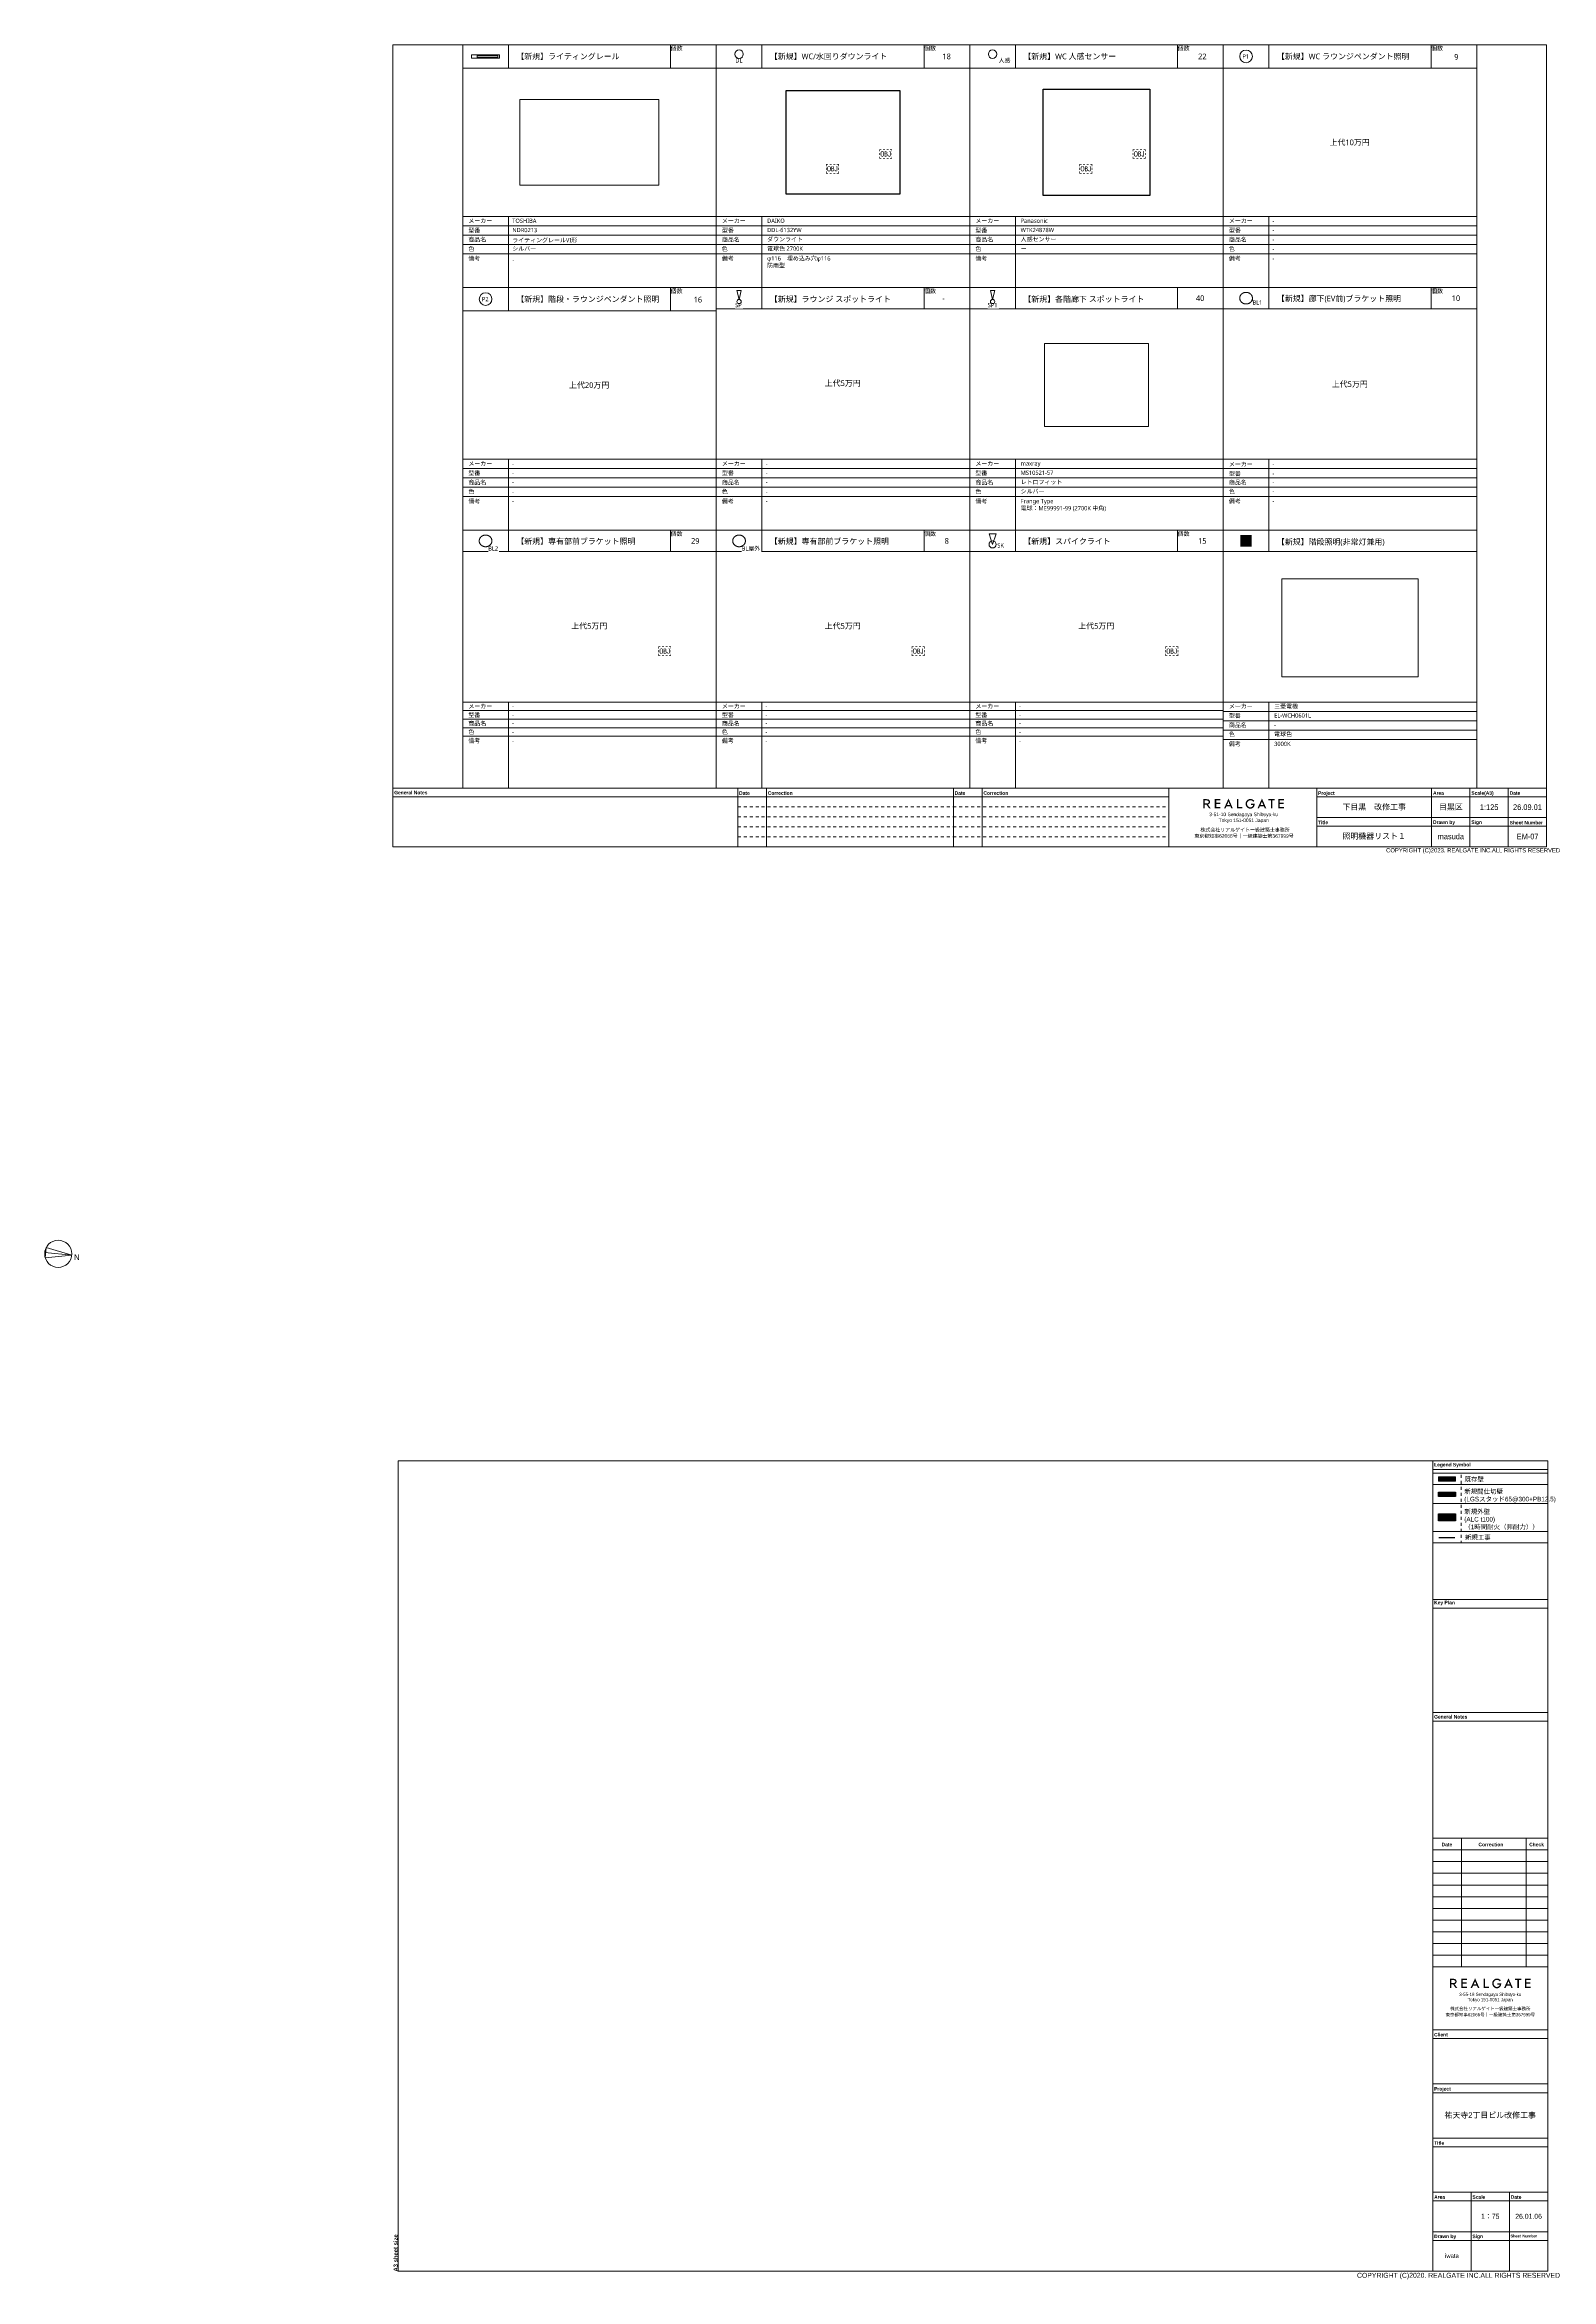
# Paper-space layout 'EM-07' of a CAD drawing. Header units: millimetres. Extents: x -328 to 206, y -649 to 143.
import ezdxf

# ---------------------------------------------------------------- set-up
doc = ezdxf.new("R2010")
doc.units = ezdxf.units.MM
doc.header["$PDMODE"] = 1
doc.header["$PDSIZE"] = -2
doc.linetypes.add('ラインタイプ-1__', pattern=[2.116531, 1.058062, -1.058469])
doc.linetypes.add('短破線', pattern=[2.116125, 1.058062, -1.058062])
for name, color, linetype, lineweight in [('00_一般', 7, 'Continuous', 5), ('07_文字・記号', 7, 'Continuous', 9), ('一般', 7, 'Continuous', 5)]:
    doc.layers.add(name, color=color, linetype=linetype, lineweight=lineweight)
doc.layers.add('02_0.25', color=1, linetype='Continuous', lineweight=25, true_color=0xff0000)
doc.layers.add('04_0.10', color=7, linetype='Continuous', lineweight=9, true_color=0x0099ff)
doc.styles.add('Times-Roman', font='')
doc.styles.add('Yu Gothic UI', font='Yu Gothic UI.ttf')
doc.styles.add('Yu Gothic UI (bold)', font='Yu Gothic UI.ttf')
doc.styles.add('Yu Gothic UI Semilight', font='Yu Gothic UI Semilight.ttf')
doc.styles.add('ＭＳ Ｐゴシック', font='MS PGothic.ttf')
doc.styles.add('ＭＳ Ｐゴシック (bold)', font='')
doc.styles.get('Times-Roman').set_extended_font_data('Times-Roman')
doc.styles.get('ＭＳ Ｐゴシック (bold)').set_extended_font_data('ＭＳ Ｐゴシック', bold=True)
picture_1 = doc.add_image_def('image1.png', size_in_pixel=(704, 434))
picture_2 = doc.add_image_def('image2.png', size_in_pixel=(339, 308))
picture_3 = doc.add_image_def('image3.png', size_in_pixel=(150, 150))
picture_4 = doc.add_image_def('image4.png', size_in_pixel=(758, 604))
picture_5 = doc.add_image_def('image5.png', size_in_pixel=(617, 444))

# ---------------------------------------------------------------- blocks, each defined once
blk = doc.blocks.new('グループ-234')
at = {"layer": '一般', "linetype": 'Continuous', "lineweight": 13, "flags": 128}
for points in [[(164.02, 9.37), (204.75, 9.37), (204.75, 5.22), (164.02, 5.22)], [(164.02, 9.37), (174.18, 9.37), (174.18, -36.24), (164.02, -36.24)], [(174.18, 9.37), (197.1, 9.37), (197.1, -36.24), (174.18, -36.24)], [(197.1, 9.37), (204.75, 9.37), (204.75, -36.24), (197.1, -36.24)], [(164.02, 5.22), (204.75, 5.22), (204.75, 1.08), (164.02, 1.08)], [(164.02, 1.08), (204.75, 1.08), (204.75, -3.07), (164.02, -3.07)], [(164.02, -3.07), (204.75, -3.07), (204.75, -7.22), (164.02, -7.22)], [(164.02, -7.22), (204.75, -7.22), (204.75, -11.36), (164.02, -11.36)], [(164.02, -11.36), (204.75, -11.36), (204.75, -15.51), (164.02, -15.51)], [(164.02, -15.51), (204.75, -15.51), (204.75, -19.65), (164.02, -19.65)], [(164.02, -19.65), (204.75, -19.65), (204.75, -23.8), (164.02, -23.8)], [(164.02, -23.8), (204.75, -23.8), (204.75, -27.95), (164.02, -27.95)], [(164.02, -27.95), (204.75, -27.95), (204.75, -32.09), (164.02, -32.09)], [(164.02, -32.09), (204.75, -32.09), (204.75, -36.24), (164.02, -36.24)]]:
    blk.add_lwpolyline(points, close=True, dxfattribs=at)
blk = doc.blocks.new('グループ-235')
at = {"layer": '一般', "linetype": 'Continuous', "lineweight": 13, "flags": 128}
blk.add_lwpolyline([(164.02, -119.16), (177.59, -119.16), (177.59, -130.04), (164.02, -130.04)], close=True, dxfattribs=at)
at = {"layer": '一般', "linetype": 'Continuous', "lineweight": 5}
blk.add_point((170.8, -124.6), dxfattribs=at)
blk = doc.blocks.new('グループ-236')
at = {"layer": '一般', "linetype": 'Continuous', "lineweight": 13, "flags": 128}
blk.add_lwpolyline([(177.59, -119.16), (191.17, -119.16), (191.17, -130.04), (177.59, -130.04)], close=True, dxfattribs=at)
at = {"layer": '一般', "linetype": 'Continuous', "lineweight": 5}
blk.add_point((184.38, -124.6), dxfattribs=at)
blk = doc.blocks.new('グループ-237')
at = {"layer": '一般', "linetype": 'Continuous', "lineweight": 13, "flags": 128}
blk.add_lwpolyline([(191.17, -119.16), (204.75, -119.16), (204.75, -130.04), (191.17, -130.04)], close=True, dxfattribs=at)
at = {"layer": '一般', "linetype": 'Continuous', "lineweight": 5}
blk.add_point((197.96, -124.6), dxfattribs=at)
blk = doc.blocks.new('グループ-238')
at = {"layer": '一般', "linetype": 'Continuous', "lineweight": 13, "flags": 128}
blk.add_lwpolyline([(164.02, -116.05), (177.59, -116.05), (177.59, -119.16), (164.02, -119.16)], close=True, dxfattribs=at)
at = {"layer": '一般', "linetype": 'Continuous', "lineweight": 5}
blk.add_point((170.8, -117.6), dxfattribs=at)
blk = doc.blocks.new('グループ-239')
at = {"layer": '一般', "linetype": 'Continuous', "lineweight": 13, "flags": 128}
blk.add_lwpolyline([(177.59, -116.05), (191.17, -116.05), (191.17, -119.16), (177.59, -119.16)], close=True, dxfattribs=at)
at = {"layer": '一般', "linetype": 'Continuous', "lineweight": 5}
blk.add_point((184.38, -117.6), dxfattribs=at)
blk = doc.blocks.new('グループ-240')
at = {"layer": '一般', "linetype": 'Continuous', "lineweight": 13, "flags": 128}
blk.add_lwpolyline([(191.17, -116.05), (204.75, -116.05), (204.75, -119.16), (191.17, -119.16)], close=True, dxfattribs=at)
at = {"layer": '一般', "linetype": 'Continuous', "lineweight": 5}
blk.add_point((197.96, -117.6), dxfattribs=at)
blk = doc.blocks.new('グループ-241')
at = {"layer": '一般', "linetype": 'Continuous', "lineweight": 13, "flags": 128}
blk.add_lwpolyline([(164.02, -133.15), (177.59, -133.15), (177.59, -144.03), (164.02, -144.03)], close=True, dxfattribs=at)
at = {"layer": '一般', "linetype": 'Continuous', "lineweight": 5}
blk.add_point((170.8, -138.59), dxfattribs=at)
blk = doc.blocks.new('グループ-242')
at = {"layer": '一般', "linetype": 'Continuous', "lineweight": 13, "flags": 128}
blk.add_lwpolyline([(177.59, -133.15), (191.17, -133.15), (191.17, -144.03), (177.59, -144.03)], close=True, dxfattribs=at)
at = {"layer": '一般', "linetype": 'Continuous', "lineweight": 5}
blk.add_point((184.38, -138.59), dxfattribs=at)
blk = doc.blocks.new('グループ-243')
at = {"layer": '一般', "linetype": 'Continuous', "lineweight": 13, "flags": 128}
blk.add_lwpolyline([(164.02, -130.04), (177.59, -130.04), (177.59, -133.15), (164.02, -133.15)], close=True, dxfattribs=at)
at = {"layer": '一般', "linetype": 'Continuous', "lineweight": 5}
blk.add_point((170.8, -131.59), dxfattribs=at)
blk = doc.blocks.new('グループ-244')
at = {"layer": '一般', "linetype": 'Continuous', "lineweight": 13, "flags": 128}
blk.add_lwpolyline([(177.59, -130.04), (191.17, -130.04), (191.17, -133.15), (177.59, -133.15)], close=True, dxfattribs=at)
at = {"layer": '一般', "linetype": 'Continuous', "lineweight": 5}
blk.add_point((184.38, -131.59), dxfattribs=at)
blk = doc.blocks.new('グループ-245')
at = {"layer": '一般', "linetype": 'Continuous', "lineweight": 13, "flags": 128}
blk.add_lwpolyline([(191.17, -130.04), (204.75, -130.04), (204.75, -133.15), (191.17, -133.15)], close=True, dxfattribs=at)
at = {"layer": '一般', "linetype": 'Continuous', "lineweight": 5}
blk.add_point((197.96, -131.59), dxfattribs=at)
blk = doc.blocks.new('グループ-246')
at = {"layer": '一般', "linetype": 'Continuous', "lineweight": 13, "flags": 128}
blk.add_lwpolyline([(191.17, -133.15), (204.75, -133.15), (204.75, -144.03), (191.17, -144.03)], close=True, dxfattribs=at)
at = {"layer": '一般', "linetype": 'Continuous', "lineweight": 5}
blk.add_point((197.96, -138.59), dxfattribs=at)
blk = doc.blocks.new('グループ-247')
at = {"layer": '一般', "linetype": 'Continuous', "lineweight": 0, "true_color": 0x221814}
h = blk.add_hatch(color=250, dxfattribs=at)
h.paths.add_polyline_path([(171.72, -42.33), (171.76, -42.32), (171.83, -42.3), (171.89, -42.27), (171.95, -42.24), (172.01, -42.21), (172.07, -42.17), (172.12, -42.13), (172.17, -42.08), (172.22, -42.03), (172.24, -42), (172.27, -41.97), (172.3, -41.91), (172.33, -41.86), (172.36, -41.81), (172.38, -41.76), (172.4, -41.71), (172.41, -41.66), (172.42, -41.62), (172.43, -41.58), (172.43, -41.54), (172.43, -41.5), (172.44, -41.47), (172.44, -41.43), (172.44, -41.4), (172.44, -41.37), (172.44, -41.35), (172.44, -41.32), (172.43, -41.3), (172.43, -41.27), (172.43, -41.24), (172.42, -41.21), (172.42, -41.18), (172.41, -41.14), (172.4, -41.11), (172.39, -41.07), (172.38, -41.03), (172.36, -40.99), (172.34, -40.94), (172.31, -40.9), (172.28, -40.85), (172.24, -40.81), (172.2, -40.76), (172.16, -40.71), (172.12, -40.68), (172.1, -40.66), (172.04, -40.62), (171.98, -40.58), (171.92, -40.55), (171.86, -40.53), (171.81, -40.5), (171.75, -40.49), (171.69, -40.47), (171.63, -40.46), (171.58, -40.46), (171.53, -40.45), (171.48, -40.45), (171.44, -40.44), (171.4, -40.44), (171.36, -40.44), (171.33, -40.44), (171.3, -40.44), (171.27, -40.43), (171.25, -40.43), (171.23, -40.43), (171.22, -40.43), (171.2, -40.43), (171.19, -40.43), (171.19, -40.43), (171.19, -40.43), (171.19, -40.43), (171.18, -40.43), (171.18, -40.43), (171.18, -40.43), (171.17, -40.43), (171.17, -40.43), (171.16, -40.43), (171.15, -40.43), (171.14, -40.43), (171.13, -40.43), (171.12, -40.43), (171.1, -40.43), (171.09, -40.43), (171.07, -40.43), (171.05, -40.43), (171.03, -40.43), (171.01, -40.43), (170.98, -40.43), (170.96, -40.43), (170.94, -40.43), (170.91, -40.43), (170.88, -40.43), (170.86, -40.43), (170.83, -40.43), (170.6, -40.43), (170.13, -40.43), (170.13, -43.73), (170.61, -43.73), (170.61, -42.38), (171.2, -42.38), (172.13, -43.73), (172.72, -43.73)])
h.paths.add_polyline_path([(170.61, -41.95), (170.61, -40.9), (171.29, -40.9), (171.37, -40.9), (171.44, -40.91), (171.52, -40.92), (171.58, -40.93), (171.64, -40.95), (171.7, -40.97), (171.75, -41), (171.79, -41.03), (171.83, -41.06), (171.87, -41.1), (171.9, -41.14), (171.92, -41.19), (171.94, -41.24), (171.95, -41.29), (171.96, -41.35), (171.96, -41.42), (171.96, -41.48), (171.95, -41.54), (171.94, -41.59), (171.92, -41.65), (171.89, -41.69), (171.86, -41.74), (171.83, -41.78), (171.79, -41.81), (171.74, -41.84), (171.69, -41.87), (171.63, -41.9), (171.57, -41.91), (171.5, -41.93), (171.43, -41.94), (171.35, -41.95), (171.27, -41.95)])
for points in [[(176.1, -40.9), (174.65, -40.9), (174.65, -41.69), (176.06, -41.69), (176.06, -42.16), (174.65, -42.16), (174.65, -43.26), (176.1, -43.26), (176.1, -43.73), (174.16, -43.73), (174.16, -40.43), (176.1, -40.43)], [(182.48, -40.43), (182.48, -43.26), (183.93, -43.26), (183.93, -43.73), (181.99, -43.73), (181.99, -40.43)], [(186.92, -42.01), (188.26, -42.01), (188.26, -42.02), (188.26, -42.03), (188.26, -42.04), (188.26, -42.05), (188.26, -42.06), (188.26, -42.06), (188.26, -42.07), (188.26, -42.08), (188.26, -42.09), (188.26, -42.1), (188.26, -42.1), (188.26, -42.11), (188.26, -42.11), (188.26, -42.11), (188.26, -42.11), (188.26, -42.11), (188.26, -42.11), (188.26, -42.12), (188.26, -42.12), (188.26, -42.14), (188.26, -42.16), (188.26, -42.18), (188.26, -42.21), (188.26, -42.24), (188.25, -42.27), (188.25, -42.3), (188.25, -42.33), (188.25, -42.37), (188.25, -42.39), (188.24, -42.42), (188.24, -42.45), (188.24, -42.48), (188.23, -42.5), (188.23, -42.53), (188.22, -42.56), (188.22, -42.59), (188.21, -42.63), (188.2, -42.66), (188.2, -42.7), (188.19, -42.73), (188.17, -42.78), (188.16, -42.83), (188.14, -42.88), (188.11, -42.93), (188.09, -42.98), (188.06, -43.04), (188.03, -43.09), (187.99, -43.14), (187.96, -43.19), (187.92, -43.24), (187.89, -43.28), (187.85, -43.32), (187.75, -43.42), (187.64, -43.51), (187.54, -43.59), (187.44, -43.65), (187.35, -43.7), (187.26, -43.74), (187.17, -43.76), (187.08, -43.78), (187, -43.78), (186.91, -43.78), (186.83, -43.79), (186.74, -43.79), (186.66, -43.79), (186.58, -43.78), (186.49, -43.78), (186.41, -43.78), (186.32, -43.76), (186.23, -43.74), (186.14, -43.7), (186.04, -43.66), (185.94, -43.59), (185.84, -43.52), (185.73, -43.43), (185.62, -43.34), (185.58, -43.29), (185.54, -43.25), (185.44, -43.14), (185.36, -43.02), (185.29, -42.91), (185.23, -42.81), (185.18, -42.71), (185.14, -42.61), (185.12, -42.52), (185.11, -42.43), (185.1, -42.35), (185.1, -42.26), (185.1, -42.17), (185.1, -42.09), (185.1, -42), (185.1, -41.91), (185.1, -41.83), (185.11, -41.74), (185.12, -41.65), (185.14, -41.55), (185.18, -41.46), (185.23, -41.36), (185.29, -41.25), (185.36, -41.14), (185.45, -41.03), (185.54, -40.91), (185.58, -40.87), (185.63, -40.83), (185.72, -40.75), (185.81, -40.68), (185.9, -40.61), (185.98, -40.56), (186.06, -40.51), (186.14, -40.48), (186.21, -40.45), (186.28, -40.43), (186.35, -40.42), (186.41, -40.41), (186.47, -40.4), (186.52, -40.39), (186.57, -40.38), (186.61, -40.38), (186.65, -40.37), (186.69, -40.37), (186.73, -40.37), (186.76, -40.37), (186.79, -40.37), (186.81, -40.37), (186.84, -40.37), (186.86, -40.37), (186.88, -40.37), (186.9, -40.37), (186.92, -40.37), (186.94, -40.38), (186.96, -40.38), (186.99, -40.38), (187.01, -40.38), (187.04, -40.39), (187.07, -40.39), (187.11, -40.4), (187.14, -40.41), (187.18, -40.41), (187.22, -40.42), (187.26, -40.44), (187.31, -40.45), (187.35, -40.47), (187.4, -40.49), (187.45, -40.51), (187.5, -40.53), (187.53, -40.55), (187.58, -40.58), (187.63, -40.6), (187.67, -40.63), (187.71, -40.66), (187.75, -40.69), (187.78, -40.71), (187.82, -40.74), (187.84, -40.76), (187.87, -40.79), (187.9, -40.81), (187.92, -40.84), (187.95, -40.86), (187.97, -40.88), (188, -40.91), (188.02, -40.93), (188.04, -40.95), (188.06, -40.97), (188.08, -40.99), (188.09, -41.01), (188.1, -41.02), (188.11, -41.03), (188.12, -41.04), (188.12, -41.04), (188.12, -41.04), (188.11, -41.04), (188.11, -41.05), (188.11, -41.05), (188.1, -41.05), (188.1, -41.05), (188.1, -41.06), (188.09, -41.06), (188.09, -41.07), (188.08, -41.07), (188.07, -41.08), (188.07, -41.08), (188.06, -41.09), (188.05, -41.1), (188.04, -41.11), (188.03, -41.12), (188.02, -41.13), (188, -41.15), (187.99, -41.16), (187.98, -41.17), (187.97, -41.18), (187.95, -41.2), (187.94, -41.21), (187.93, -41.22), (187.91, -41.23), (187.9, -41.25), (187.89, -41.26), (187.88, -41.27), (187.87, -41.28), (187.86, -41.29), (187.85, -41.3), (187.84, -41.31), (187.83, -41.31), (187.82, -41.32), (187.82, -41.33), (187.81, -41.33), (187.8, -41.34), (187.8, -41.34), (187.79, -41.35), (187.79, -41.35), (187.79, -41.36), (187.78, -41.36), (187.78, -41.36), (187.78, -41.37), (187.78, -41.37), (187.77, -41.37), (187.77, -41.38), (187.77, -41.38), (187.77, -41.38), (187.77, -41.38), (187.77, -41.38), (187.76, -41.38), (187.76, -41.37), (187.75, -41.36), (187.73, -41.34), (187.72, -41.32), (187.7, -41.3), (187.68, -41.27), (187.66, -41.25), (187.64, -41.23), (187.63, -41.21), (187.61, -41.19), (187.59, -41.17), (187.57, -41.15), (187.55, -41.14), (187.53, -41.12), (187.51, -41.1), (187.49, -41.08), (187.46, -41.06), (187.43, -41.04), (187.4, -41.02), (187.36, -40.99), (187.33, -40.97), (187.29, -40.94), (187.25, -40.92), (187.2, -40.9), (187.16, -40.89), (187.12, -40.87), (187.07, -40.86), (187.02, -40.85), (186.98, -40.85), (186.93, -40.84), (186.88, -40.84), (186.82, -40.84), (186.77, -40.84), (186.71, -40.84), (186.66, -40.84), (186.6, -40.85), (186.54, -40.85), (186.48, -40.86), (186.41, -40.88), (186.34, -40.9), (186.27, -40.94), (186.2, -40.98), (186.13, -41.03), (186.05, -41.09), (185.97, -41.16), (185.93, -41.2), (185.9, -41.23), (185.83, -41.32), (185.77, -41.4), (185.72, -41.47), (185.68, -41.55), (185.65, -41.62), (185.62, -41.69), (185.61, -41.76), (185.6, -41.83), (185.59, -41.89), (185.59, -41.96), (185.59, -42.02), (185.59, -42.09), (185.59, -42.15), (185.59, -42.22), (185.59, -42.29), (185.6, -42.35), (185.61, -42.42), (185.63, -42.49), (185.65, -42.56), (185.69, -42.64), (185.74, -42.72), (185.79, -42.79), (185.86, -42.88), (185.93, -42.96), (185.97, -42.99), (186.01, -43.03), (186.09, -43.09), (186.16, -43.15), (186.24, -43.19), (186.31, -43.23), (186.37, -43.27), (186.44, -43.29), (186.5, -43.3), (186.55, -43.31), (186.61, -43.32), (186.66, -43.32), (186.71, -43.32), (186.76, -43.32), (186.81, -43.32), (186.85, -43.32), (186.9, -43.32), (186.94, -43.31), (186.98, -43.31), (187.03, -43.3), (187.08, -43.28), (187.13, -43.26), (187.19, -43.23), (187.25, -43.19), (187.31, -43.15), (187.37, -43.11), (187.41, -43.08), (187.44, -43.05), (187.48, -43.01), (187.52, -42.97), (187.55, -42.93), (187.58, -42.89), (187.6, -42.86), (187.62, -42.83), (187.64, -42.8), (187.65, -42.77), (187.66, -42.74), (187.67, -42.72), (187.68, -42.69), (187.69, -42.66), (187.7, -42.64), (187.71, -42.61), (187.71, -42.59), (187.72, -42.57), (187.72, -42.55), (187.73, -42.53), (187.73, -42.51), (187.73, -42.5), (187.73, -42.49), (187.73, -42.48), (187.73, -42.48), (187.73, -42.48), (187.72, -42.48), (187.72, -42.48), (187.72, -42.48), (187.71, -42.48), (187.7, -42.48), (187.7, -42.48), (187.69, -42.48), (187.68, -42.48), (187.67, -42.48), (187.66, -42.48), (187.65, -42.48), (187.63, -42.48), (187.62, -42.48), (187.6, -42.48), (187.58, -42.48), (187.56, -42.48), (187.54, -42.48), (187.52, -42.48), (187.5, -42.48), (187.47, -42.48), (187.45, -42.48), (187.42, -42.48), (187.4, -42.48), (187.37, -42.48), (187.35, -42.48), (187.32, -42.48), (187.3, -42.48), (187.27, -42.48), (187.25, -42.48), (187.22, -42.48), (187.2, -42.48), (187.18, -42.48), (187.15, -42.48), (187.13, -42.48), (187.11, -42.48), (187.09, -42.48), (187.07, -42.48), (187.05, -42.48), (187.03, -42.48), (187.01, -42.48), (186.99, -42.48), (186.98, -42.48), (186.97, -42.48), (186.95, -42.48), (186.94, -42.48), (186.93, -42.48), (186.93, -42.48), (186.92, -42.48)], [(194.51, -40.9), (194.51, -43.73), (194.03, -43.73), (194.03, -40.9), (193.13, -40.9), (193.13, -40.43), (195.41, -40.43), (195.41, -40.9)], [(198.64, -40.9), (197.18, -40.9), (197.18, -41.69), (198.6, -41.69), (198.6, -42.16), (197.18, -42.16), (197.18, -43.26), (198.64, -43.26), (198.64, -43.73), (196.69, -43.73), (196.69, -40.43), (198.64, -40.43)]]:
    blk.add_hatch(color=250, dxfattribs=at).paths.add_polyline_path(points)
h = blk.add_hatch(color=250, dxfattribs=at)
h.paths.add_polyline_path([(179.68, -42.93), (180.02, -43.73), (180.55, -43.73), (179.01, -40.23), (177.4, -43.73), (177.93, -43.73), (178.29, -42.93)])
h.paths.add_polyline_path([(179.48, -42.46), (178.5, -42.46), (179, -41.34)])
h = blk.add_hatch(color=250, dxfattribs=at)
h.paths.add_polyline_path([(191.52, -42.93), (191.86, -43.73), (192.4, -43.73), (190.85, -40.23), (189.25, -43.73), (189.78, -43.73), (190.14, -42.93)])
h.paths.add_polyline_path([(191.32, -42.46), (190.34, -42.46), (190.84, -41.34)])
blk = doc.blocks.new('グループ-248')
at = {"layer": '一般', "color": 7, "transparency": 33554687, "insert": (-204.2, -137.56), "char_height": 1.5076, "attachment_point": 2, "rotation": 90, "line_spacing_factor": 1.014956, "style": 'ＭＳ Ｐゴシック (bold)'}
blk.add_mtext('A3 sheet size', dxfattribs=at)
at = {"color": 255, "linetype": '短破線', "lineweight": 5, "transparency": 33554687}
blk.add_wipeout([(162.75, 143.07), (204.75, 143.07), (204.75, -144.03), (162.75, -144.03)], dxfattribs=at).dxf.layer = '一般'
at = {"layer": '一般', "linetype": 'Continuous', "lineweight": 13, "flags": 128}
for points in [[(-202.59, 143.07), (164.02, 143.07), (164.02, -144.03), (-202.59, -144.03)], [(164.02, 143.07), (204.75, 143.07), (204.75, 139.96), (164.02, 139.96)], [(164.02, 139.96), (204.75, 139.96), (204.75, 93.98), (164.02, 93.98)], [(164.02, 93.98), (204.75, 93.98), (204.75, 90.87), (164.02, 90.87)], [(164.02, 93.98), (204.75, 93.98), (204.75, 53.94), (164.02, 53.94)], [(164.02, 53.94), (204.75, 53.94), (204.75, 50.83), (164.02, 50.83)], [(164.02, 50.83), (204.75, 50.83), (204.75, 9.37), (164.02, 9.37)], [(164.02, -36.24), (204.75, -36.24), (204.75, -58.52), (164.02, -58.52)], [(164.02, -58.52), (204.75, -58.52), (204.75, -61.63), (164.02, -61.63)], [(164.02, -61.63), (204.75, -61.63), (204.75, -77.7), (164.02, -77.7)], [(164.02, -77.7), (204.75, -77.7), (204.75, -80.81), (164.02, -80.81)], [(164.02, -80.81), (204.75, -80.81), (204.75, -96.87), (164.02, -96.87)], [(164.02, -96.87), (204.75, -96.87), (204.75, -99.98), (164.02, -99.98)], [(164.02, -99.98), (204.75, -99.98), (204.75, -116.05), (164.02, -116.05)], [(164.02, -116.05), (204.75, -116.05), (204.75, -119.16), (164.02, -119.16)]]:
    blk.add_lwpolyline(points, close=True, dxfattribs=at)
at = {"layer": '一般', "linetype": 'Continuous', "lineweight": 5}
blk.add_point((184.38, -54.81), dxfattribs=at)
at = {"layer": '一般', "color": 7, "transparency": 33554687}
blk.add_blockref('グループ-234', (0, 0), dxfattribs=at)
at = {"layer": '一般'}
blk.add_blockref('グループ-247', (0, 0), dxfattribs=at)
at = {"layer": '一般', "color": 7}
for name in ['グループ-238', 'グループ-239', 'グループ-240', 'グループ-235', 'グループ-236', 'グループ-237', 'グループ-243', 'グループ-241', 'グループ-244', 'グループ-242', 'グループ-245', 'グループ-246']:
    blk.add_blockref(name, (0, 0), dxfattribs=at)
at = {"layer": '一般', "color": 7, "transparency": 33554687}
for s, insert, char_height, attachment_point, line_spacing_factor, style in [(' Legend Symbol', (164.02, 141.52), 1.2563, 4, 1.014956, 'ＭＳ Ｐゴシック (bold)'), (' Key Plan', (164.02, 92.69), 1.256, 4, 1.014956, 'ＭＳ Ｐゴシック (bold)'), (' General Notes', (164.02, 52.38), 1.2563, 4, 1.014956, 'ＭＳ Ｐゴシック (bold)'), ('Date', (167.14, 7.75), 1.256, 1, 1.014956, 'ＭＳ Ｐゴシック (bold)'), ('Correction', (180.22, 7.75), 1.256, 1, 1.014956, 'ＭＳ Ｐゴシック (bold)'), ('Check', (198.19, 7.75), 1.256, 1, 1.014956, 'ＭＳ Ｐゴシック (bold)'), ('3-55-18 Sendagaya Shibuya-ku\\PTokyo 151-0051 Japan', (184.38, -47.06), 1.1307, 5, 0.99804, 'ＭＳ Ｐゴシック'), ('東京都知事62066号｜一級建築士第367999号', (184.38, -53.25), 1.1307, 5, 0.99804, 'ＭＳ Ｐゴシック'), ('株式会社リアルゲイト一級建築士事務所', (184.38, -51.08), 1.1307, 5, 0.99804, 'ＭＳ Ｐゴシック'), (' Client', (164.02, -59.62), 1.256, 1, 1.014956, 'ＭＳ Ｐゴシック (bold)'), (' Project', (164.02, -78.79), 1.256, 1, 1.014956, 'ＭＳ Ｐゴシック (bold)'), (' Title', (164.02, -97.99), 1.256, 1, 1.014956, 'ＭＳ Ｐゴシック (bold)'), (' Area', (164.02, -117.14), 1.256, 1, 1.014956, 'ＭＳ Ｐゴシック (bold)'), (' Scale', (177.59, -117.14), 1.256, 1, 1.014956, 'ＭＳ Ｐゴシック (bold)'), (' Date', (191.17, -117.14), 1.256, 1, 1.014956, 'ＭＳ Ｐゴシック (bold)'), (' Drawn by', (164.02, -131.07), 1.256, 1, 1.014956, 'ＭＳ Ｐゴシック (bold)'), (' Sign', (177.59, -131.07), 1.256, 1, 1.014956, 'ＭＳ Ｐゴシック (bold)'), (' Sheet Number', (191.17, -131.05), 1.005, 1, 1.014956, 'ＭＳ Ｐゴシック (bold)')]:
    blk.add_mtext(s, dxfattribs=dict(at, insert=insert, char_height=char_height, attachment_point=attachment_point, line_spacing_factor=line_spacing_factor, style=style))
at = {"layer": '一般', "line_spacing_factor": 0.99804, "style": 'ＭＳ Ｐゴシック'}
for s, insert, char_height, attachment_point in [('祐天寺2丁目ビル改修工事', (184.38, -88.84), 2.0101, 5), ('1：75', (184.38, -124.6), 1.759, 5), ('26.01.06', (197.96, -124.6), 1.759, 5), ('iwata', (170.8, -138.59), 1.508, 5), ('COPYRIGHT (C)2020. REALGATE INC.ALL RIGHTS RESERVED', (137.17, -144.62), 1.7588, 1)]:
    blk.add_mtext(s, dxfattribs=dict(at, insert=insert, char_height=char_height, attachment_point=attachment_point))
blk = doc.blocks.new('枠')
at = {"layer": '一般', "color": 7, "transparency": 33554687}
blk.add_blockref('グループ-248', (0, 0), dxfattribs=at)
blk = doc.blocks.new('凡例1')
at = {"layer": '一般', "linetype": 'Continuous', "lineweight": 0, "true_color": 0xbbbbbb, "transparency": 33554687}
blk.add_hatch(color=9, dxfattribs=at).paths.add_polyline_path([(-18.29, 17.53), (-12.29, 17.53), (-12.29, 16.03), (-18.29, 16.03)])
at = {"layer": '一般', "linetype": 'Continuous', "lineweight": 0, "true_color": 0x00ffff, "transparency": 33554687}
blk.add_hatch(color=4, dxfattribs=at).paths.add_polyline_path([(-18.29, 12.11), (-12.29, 12.11), (-12.29, 10.61), (-18.29, 10.61)])
at = {"layer": '一般', "linetype": 'Continuous', "lineweight": 0, "true_color": 0x02abea, "transparency": 33554687}
blk.add_hatch(color=140, dxfattribs=at).paths.add_polyline_path([(-18.37, 4.4), (-12.37, 4.4), (-12.37, 1.9), (-18.37, 1.9)])
blk.add_hatch(color=140, dxfattribs=at).paths.add_polyline_path([(-18.37, 4.4), (-12.37, 4.4), (-12.37, 1.9), (-18.37, 1.9)])
at = {"layer": '一般', "color": 5, "linetype": 'Continuous', "lineweight": 25, "true_color": 0x0000ff, "transparency": 33554687}
blk.add_line((-18.22, -3.93), (-12.52, -3.93), dxfattribs=at)
at = {"layer": '一般', "color": 7, "linetype": 'ラインタイプ-1__', "lineweight": 5, "transparency": 33554687, "flags": 128}
blk.add_lwpolyline([(-20.37, 18.78), (-10.37, 18.78), (-10.37, -5.85), (-20.37, -5.85)], close=True, dxfattribs=at)
at = {"layer": '一般', "color": 7, "linetype": 'Continuous', "lineweight": 13, "transparency": 33554687, "flags": 128}
for points in [[(-20.37, 18.78), (20.37, 18.78), (20.37, 14.78), (-20.37, 14.78)], [(-20.37, 14.78), (20.37, 14.78), (20.37, 8.11), (-20.37, 8.11)], [(-20.37, 8.11), (20.37, 8.11), (20.37, -1.85), (-20.37, -1.85)], [(-20.37, -1.85), (20.37, -1.85), (20.37, -5.85), (-20.37, -5.85)]]:
    blk.add_lwpolyline(points, close=True, dxfattribs=at)
at = {"layer": '一般', "color": 7, "linetype": 'Continuous', "lineweight": 18, "transparency": 33554687, "flags": 128}
for points in [[(-18.29, 17.53), (-12.29, 17.53), (-12.29, 16.03), (-18.29, 16.03)], [(-18.37, 4.4), (-12.37, 4.4), (-12.37, 1.9), (-18.37, 1.9)]]:
    blk.add_lwpolyline(points, close=True, dxfattribs=at)
at = {"layer": '一般', "color": 160, "linetype": 'Continuous', "lineweight": 25, "true_color": 0x003dff, "transparency": 33554687, "flags": 128}
for points in [[(-18.29, 12.11), (-12.29, 12.11), (-12.29, 10.61), (-18.29, 10.61)], [(-18.37, 4.4), (-12.37, 4.4), (-12.37, 1.9), (-18.37, 1.9)]]:
    blk.add_lwpolyline(points, close=True, dxfattribs=at)
at = {"layer": '一般', "color": 7, "transparency": 33554687, "attachment_point": 1, "line_spacing_factor": 0.99804, "style": 'ＭＳ Ｐゴシック'}
for s, insert, char_height in [('既存壁', (-9.13, 17.47), 1.633), ('新規間仕切壁\\P(LGSスタッド65@300+PB12.5)', (-9.22, 13.19), 1.6332), ('新規外壁\\P(ALC t100)\\P（1時間耐火（非耐力））', (-9.22, 6.04), 1.6332)]:
    blk.add_mtext(s, dxfattribs=dict(at, insert=insert, char_height=char_height))
at = {"layer": '一般', "color": 7, "transparency": 33554687, "insert": (-8.98, -3.08), "char_height": 1.633, "width": 23.7604, "attachment_point": 1, "line_spacing_factor": 0.99804, "style": 'ＭＳ Ｐゴシック'}
blk.add_mtext('新規工事', dxfattribs=at)
blk = doc.blocks.new('グループ-1444')
at = {"layer": '07_文字・記号'}
for p, q in [((-327.23, -283.22), (-327.58, -286.92)), ((-318.22, -285.96), (-327.23, -283.22)), ((-318.22, -285.96), (-327.78, -285.04)), ((-318.22, -285.96), (-327.58, -286.92))]:
    blk.add_line(p, q, dxfattribs=at)
blk.add_circle((-323, -285.5), 4.8, dxfattribs=at)
at = {"layer": '07_文字・記号', "insert": (-317.38, -285.67), "char_height": 2.01, "attachment_point": 1, "line_spacing_factor": 0.99804, "style": 'ＭＳ Ｐゴシック'}
blk.add_mtext('N', dxfattribs=at)
blk = doc.blocks.new('グループ-3')
at = {"layer": '一般', "linetype": 'Continuous', "lineweight": 0, "true_color": 0x221814}
h = blk.add_hatch(color=250, dxfattribs=at)
h.paths.add_polyline_path([(84.4, -126.31), (84.44, -126.31), (84.5, -126.28), (84.57, -126.26), (84.63, -126.23), (84.69, -126.19), (84.74, -126.16), (84.8, -126.12), (84.85, -126.07), (84.89, -126.02), (84.92, -125.99), (84.94, -125.96), (84.98, -125.9), (85.01, -125.85), (85.04, -125.79), (85.06, -125.74), (85.08, -125.7), (85.09, -125.65), (85.1, -125.61), (85.11, -125.57), (85.11, -125.53), (85.11, -125.49), (85.11, -125.46), (85.11, -125.42), (85.12, -125.39), (85.12, -125.36), (85.11, -125.34), (85.11, -125.31), (85.11, -125.29), (85.11, -125.26), (85.1, -125.23), (85.1, -125.2), (85.09, -125.17), (85.09, -125.13), (85.08, -125.1), (85.07, -125.06), (85.06, -125.02), (85.04, -124.98), (85.02, -124.93), (84.99, -124.89), (84.96, -124.84), (84.92, -124.79), (84.88, -124.75), (84.83, -124.69), (84.8, -124.67), (84.78, -124.65), (84.72, -124.61), (84.66, -124.57), (84.6, -124.54), (84.54, -124.51), (84.48, -124.49), (84.43, -124.47), (84.37, -124.46), (84.31, -124.45), (84.26, -124.45), (84.21, -124.44), (84.16, -124.44), (84.12, -124.43), (84.08, -124.43), (84.04, -124.43), (84.01, -124.43), (83.98, -124.42), (83.95, -124.42), (83.93, -124.42), (83.91, -124.42), (83.89, -124.42), (83.88, -124.42), (83.87, -124.42), (83.87, -124.42), (83.86, -124.42), (83.86, -124.42), (83.86, -124.42), (83.86, -124.42), (83.86, -124.42), (83.85, -124.42), (83.84, -124.42), (83.84, -124.42), (83.83, -124.42), (83.82, -124.42), (83.81, -124.42), (83.79, -124.42), (83.78, -124.42), (83.76, -124.42), (83.75, -124.42), (83.73, -124.42), (83.71, -124.42), (83.68, -124.42), (83.66, -124.42), (83.64, -124.42), (83.61, -124.42), (83.59, -124.42), (83.56, -124.42), (83.54, -124.42), (83.51, -124.42), (83.28, -124.42), (82.8, -124.42), (82.8, -127.72), (83.29, -127.72), (83.29, -126.37), (83.88, -126.37), (84.8, -127.72), (85.4, -127.72)])
h.paths.add_polyline_path([(83.29, -125.94), (83.29, -124.89), (83.96, -124.89), (84.05, -124.89), (84.12, -124.9), (84.19, -124.91), (84.26, -124.92), (84.32, -124.94), (84.38, -124.96), (84.43, -124.99), (84.47, -125.02), (84.51, -125.05), (84.54, -125.09), (84.57, -125.13), (84.6, -125.18), (84.62, -125.23), (84.63, -125.28), (84.64, -125.34), (84.64, -125.4), (84.64, -125.47), (84.63, -125.53), (84.62, -125.58), (84.6, -125.63), (84.57, -125.68), (84.54, -125.73), (84.51, -125.77), (84.47, -125.8), (84.42, -125.83), (84.37, -125.86), (84.31, -125.88), (84.25, -125.9), (84.18, -125.92), (84.11, -125.93), (84.03, -125.93), (83.94, -125.94)])
for points in [[(88.78, -124.89), (87.32, -124.89), (87.32, -125.68), (88.74, -125.68), (88.74, -126.15), (87.32, -126.15), (87.32, -127.25), (88.78, -127.25), (88.78, -127.72), (86.83, -127.72), (86.83, -124.42), (88.78, -124.42)], [(95.16, -124.42), (95.16, -127.25), (96.6, -127.25), (96.6, -127.72), (94.67, -127.72), (94.67, -124.42)], [(99.6, -126), (100.94, -126), (100.94, -126.01), (100.94, -126.02), (100.94, -126.03), (100.94, -126.04), (100.94, -126.04), (100.94, -126.05), (100.94, -126.06), (100.94, -126.07), (100.94, -126.08), (100.94, -126.09), (100.94, -126.09), (100.94, -126.1), (100.94, -126.1), (100.94, -126.1), (100.94, -126.1), (100.94, -126.1), (100.94, -126.1), (100.94, -126.1), (100.94, -126.11), (100.94, -126.13), (100.94, -126.15), (100.94, -126.17), (100.93, -126.19), (100.93, -126.23), (100.93, -126.26), (100.93, -126.29), (100.93, -126.32), (100.93, -126.35), (100.92, -126.38), (100.92, -126.41), (100.92, -126.44), (100.92, -126.47), (100.91, -126.49), (100.91, -126.52), (100.9, -126.55), (100.9, -126.58), (100.89, -126.61), (100.88, -126.65), (100.87, -126.68), (100.86, -126.72), (100.85, -126.77), (100.84, -126.81), (100.81, -126.87), (100.79, -126.92), (100.76, -126.97), (100.73, -127.03), (100.7, -127.08), (100.67, -127.13), (100.64, -127.18), (100.6, -127.23), (100.57, -127.27), (100.53, -127.31), (100.42, -127.41), (100.32, -127.5), (100.22, -127.58), (100.12, -127.64), (100.03, -127.69), (99.94, -127.73), (99.85, -127.75), (99.76, -127.76), (99.67, -127.77), (99.59, -127.77), (99.5, -127.77), (99.42, -127.78), (99.34, -127.77), (99.25, -127.77), (99.17, -127.77), (99.09, -127.76), (99, -127.75), (98.91, -127.73), (98.82, -127.69), (98.72, -127.64), (98.62, -127.58), (98.52, -127.51), (98.41, -127.42), (98.29, -127.32), (98.25, -127.28), (98.21, -127.24), (98.12, -127.12), (98.03, -127.01), (97.96, -126.9), (97.9, -126.8), (97.86, -126.7), (97.82, -126.6), (97.8, -126.51), (97.79, -126.42), (97.78, -126.34), (97.78, -126.25), (97.78, -126.16), (97.78, -126.08), (97.78, -125.99), (97.78, -125.9), (97.78, -125.81), (97.79, -125.73), (97.8, -125.64), (97.82, -125.54), (97.86, -125.45), (97.91, -125.34), (97.97, -125.24), (98.04, -125.13), (98.12, -125.02), (98.22, -124.9), (98.26, -124.86), (98.3, -124.82), (98.4, -124.74), (98.49, -124.66), (98.58, -124.6), (98.66, -124.55), (98.74, -124.5), (98.82, -124.47), (98.89, -124.44), (98.96, -124.42), (99.02, -124.41), (99.09, -124.4), (99.14, -124.39), (99.2, -124.38), (99.25, -124.37), (99.29, -124.37), (99.33, -124.36), (99.37, -124.36), (99.4, -124.36), (99.43, -124.36), (99.46, -124.36), (99.49, -124.36), (99.52, -124.36), (99.54, -124.36), (99.56, -124.36), (99.58, -124.36), (99.6, -124.36), (99.62, -124.36), (99.64, -124.37), (99.66, -124.37), (99.69, -124.37), (99.72, -124.38), (99.75, -124.38), (99.78, -124.39), (99.82, -124.39), (99.86, -124.4), (99.9, -124.41), (99.94, -124.43), (99.98, -124.44), (100.03, -124.46), (100.08, -124.47), (100.13, -124.5), (100.17, -124.52), (100.21, -124.53), (100.26, -124.56), (100.31, -124.59), (100.35, -124.62), (100.39, -124.65), (100.43, -124.67), (100.46, -124.7), (100.49, -124.73), (100.52, -124.75), (100.55, -124.78), (100.58, -124.8), (100.6, -124.83), (100.63, -124.85), (100.65, -124.87), (100.67, -124.9), (100.7, -124.92), (100.72, -124.94), (100.74, -124.96), (100.76, -124.98), (100.77, -125), (100.78, -125.01), (100.79, -125.02), (100.79, -125.03), (100.79, -125.03), (100.79, -125.03), (100.79, -125.03), (100.79, -125.03), (100.78, -125.04), (100.78, -125.04), (100.78, -125.04), (100.77, -125.04), (100.77, -125.05), (100.76, -125.05), (100.76, -125.06), (100.75, -125.07), (100.74, -125.07), (100.74, -125.08), (100.73, -125.09), (100.72, -125.1), (100.71, -125.11), (100.69, -125.12), (100.68, -125.13), (100.67, -125.15), (100.66, -125.16), (100.64, -125.17), (100.63, -125.18), (100.62, -125.2), (100.6, -125.21), (100.59, -125.22), (100.58, -125.23), (100.57, -125.25), (100.55, -125.26), (100.54, -125.27), (100.53, -125.28), (100.52, -125.29), (100.52, -125.3), (100.51, -125.3), (100.5, -125.31), (100.49, -125.32), (100.49, -125.32), (100.48, -125.33), (100.48, -125.33), (100.47, -125.34), (100.47, -125.34), (100.46, -125.34), (100.46, -125.35), (100.46, -125.35), (100.45, -125.35), (100.45, -125.36), (100.45, -125.36), (100.45, -125.36), (100.45, -125.37), (100.45, -125.37), (100.45, -125.37), (100.45, -125.37), (100.44, -125.37), (100.43, -125.36), (100.42, -125.34), (100.41, -125.33), (100.4, -125.31), (100.38, -125.29), (100.36, -125.26), (100.34, -125.24), (100.32, -125.22), (100.3, -125.2), (100.29, -125.18), (100.27, -125.16), (100.25, -125.14), (100.23, -125.13), (100.21, -125.11), (100.19, -125.09), (100.17, -125.07), (100.14, -125.05), (100.11, -125.03), (100.08, -125.01), (100.04, -124.98), (100, -124.96), (99.96, -124.93), (99.92, -124.91), (99.88, -124.89), (99.84, -124.87), (99.79, -124.86), (99.75, -124.85), (99.7, -124.84), (99.65, -124.84), (99.6, -124.83), (99.55, -124.83), (99.5, -124.83), (99.45, -124.83), (99.39, -124.83), (99.33, -124.83), (99.28, -124.84), (99.22, -124.84), (99.15, -124.85), (99.09, -124.87), (99.02, -124.89), (98.95, -124.93), (98.88, -124.97), (98.8, -125.02), (98.72, -125.08), (98.64, -125.15), (98.61, -125.19), (98.57, -125.22), (98.51, -125.3), (98.45, -125.38), (98.4, -125.46), (98.36, -125.54), (98.32, -125.61), (98.3, -125.68), (98.28, -125.75), (98.27, -125.82), (98.27, -125.88), (98.27, -125.95), (98.27, -126.01), (98.27, -126.08), (98.27, -126.14), (98.27, -126.21), (98.27, -126.28), (98.28, -126.34), (98.29, -126.41), (98.3, -126.48), (98.33, -126.55), (98.37, -126.63), (98.42, -126.7), (98.47, -126.78), (98.54, -126.86), (98.61, -126.95), (98.65, -126.98), (98.69, -127.02), (98.77, -127.08), (98.84, -127.14), (98.92, -127.18), (98.99, -127.22), (99.05, -127.25), (99.12, -127.28), (99.18, -127.29), (99.23, -127.3), (99.29, -127.31), (99.34, -127.31), (99.39, -127.31), (99.44, -127.31), (99.49, -127.31), (99.53, -127.31), (99.58, -127.31), (99.62, -127.3), (99.66, -127.3), (99.71, -127.28), (99.76, -127.27), (99.81, -127.24), (99.87, -127.22), (99.92, -127.18), (99.98, -127.14), (100.05, -127.1), (100.08, -127.07), (100.12, -127.04), (100.16, -127), (100.19, -126.96), (100.22, -126.92), (100.25, -126.88), (100.28, -126.85), (100.3, -126.82), (100.31, -126.79), (100.33, -126.76), (100.34, -126.73), (100.35, -126.7), (100.36, -126.68), (100.37, -126.65), (100.38, -126.63), (100.38, -126.6), (100.39, -126.58), (100.39, -126.56), (100.4, -126.53), (100.4, -126.51), (100.41, -126.5), (100.41, -126.49), (100.41, -126.48), (100.41, -126.47), (100.41, -126.47), (100.4, -126.47), (100.4, -126.47), (100.4, -126.47), (100.39, -126.47), (100.39, -126.47), (100.38, -126.47), (100.37, -126.47), (100.37, -126.47), (100.36, -126.47), (100.35, -126.47), (100.34, -126.47), (100.33, -126.47), (100.31, -126.47), (100.3, -126.47), (100.28, -126.47), (100.26, -126.47), (100.24, -126.47), (100.22, -126.47), (100.2, -126.47), (100.17, -126.47), (100.15, -126.47), (100.13, -126.47), (100.1, -126.47), (100.08, -126.47), (100.05, -126.47), (100.03, -126.47), (100, -126.47), (99.98, -126.47), (99.95, -126.47), (99.93, -126.47), (99.9, -126.47), (99.88, -126.47), (99.85, -126.47), (99.83, -126.47), (99.81, -126.47), (99.78, -126.47), (99.76, -126.47), (99.74, -126.47), (99.72, -126.47), (99.71, -126.47), (99.69, -126.47), (99.67, -126.47), (99.66, -126.47), (99.64, -126.47), (99.63, -126.47), (99.62, -126.47), (99.61, -126.47), (99.6, -126.47), (99.6, -126.47)], [(107.19, -124.89), (107.19, -127.72), (106.7, -127.72), (106.7, -124.89), (105.8, -124.89), (105.8, -124.42), (108.09, -124.42), (108.09, -124.89)], [(111.32, -124.89), (109.86, -124.89), (109.86, -125.68), (111.28, -125.68), (111.28, -126.15), (109.86, -126.15), (109.86, -127.25), (111.32, -127.25), (111.32, -127.72), (109.37, -127.72), (109.37, -124.42), (111.32, -124.42)]]:
    blk.add_hatch(color=250, dxfattribs=at).paths.add_polyline_path(points)
h = blk.add_hatch(color=250, dxfattribs=at)
h.paths.add_polyline_path([(92.36, -126.92), (92.7, -127.72), (93.23, -127.72), (91.69, -124.21), (90.08, -127.72), (90.61, -127.72), (90.97, -126.92)])
h.paths.add_polyline_path([(92.16, -126.45), (91.17, -126.45), (91.68, -125.33)])
h = blk.add_hatch(color=250, dxfattribs=at)
h.paths.add_polyline_path([(104.2, -126.92), (104.54, -127.72), (105.08, -127.72), (103.53, -124.21), (101.93, -127.72), (102.45, -127.72), (102.81, -126.92)])
h.paths.add_polyline_path([(104, -126.45), (103.02, -126.45), (103.52, -125.33)])
blk = doc.blocks.new('グループ-4')
at = {"layer": '一般'}
blk.add_blockref('グループ-3', (0, 0), dxfattribs=at)
at = {"layer": '一般', "color": 7, "transparency": 33554687, "char_height": 1.2563, "line_spacing_factor": 0.99804, "style": 'ＭＳ Ｐゴシック'}
for s, insert, attachment_point in [('株式会社リアルゲイト一級建築士事務所', (81.72, -134.66), 1), ('3-51-10 Sendagaya Shibuya-ku\\PTokyo 151-0051 Japan', (97.06, -131.05), 5), ('東京都知事62066号｜一級建築士第367999号', (79.55, -136.83), 1)]:
    blk.add_mtext(s, dxfattribs=dict(at, insert=insert, attachment_point=attachment_point))
blk = doc.blocks.new('(横)図面枠')
at = {"layer": '一般', "color": 7, "linetype": 'Continuous', "lineweight": 5, "transparency": 33554687}
blk.add_line((-204.39, -120.54), (70.56, -120.54), dxfattribs=at)
at = {"layer": '一般', "color": 7, "linetype": 'Continuous', "lineweight": 13, "transparency": 33554687}
for p, q in [((-204.39, -123.65), (70.56, -123.65)), ((-82.19, -120.54), (-82.19, -141.27)), ((-72.01, -120.54), (-72.01, -141.27)), ((-5.81, -120.54), (-5.81, -141.27)), ((4.37, -120.54), (4.37, -141.27)), ((70.56, -141.27), (70.56, -120.54)), ((122.92, -141.27), (122.92, -120.54)), ((122.92, -123.65), (204.39, -123.65)), ((163.66, -141.27), (163.66, -120.54)), ((177.24, -141.27), (177.24, -120.54)), ((190.82, -141.27), (190.82, -120.54)), ((122.92, -130.91), (204.39, -130.91)), ((122.92, -134.02), (204.39, -134.02))]:
    blk.add_line(p, q, dxfattribs=at)
at = {"layer": '一般', "color": 7, "linetype": '短破線', "lineweight": 13, "transparency": 33554687}
for p, q in [((-82.19, -127.18), (-5.81, -127.18)), ((-82.19, -130.7), (-5.81, -130.7)), ((-82.19, -134.22), (-5.81, -134.22)), ((-5.81, -127.18), (70.56, -127.18)), ((-5.81, -130.7), (70.56, -130.7)), ((-5.81, -134.22), (70.56, -134.22)), ((-82.19, -137.75), (-5.81, -137.75)), ((-5.81, -137.75), (70.56, -137.75))]:
    blk.add_line(p, q, dxfattribs=at)
at = {"layer": '一般', "linetype": 'Continuous', "lineweight": 13, "flags": 128}
for points in [[(-204.39, 142.88), (204.39, 142.88), (204.39, -141.27), (-204.39, -141.27)], [(-204.39, -120.54), (204.39, -120.54), (204.39, -141.27), (-204.39, -141.27)]]:
    blk.add_lwpolyline(points, close=True, dxfattribs=at)
at = {"layer": '一般', "color": 7, "linetype": 'Continuous', "lineweight": 5, "transparency": 33554687}
for p in [(143.29, -127.28), (170.45, -127.28), (184.03, -127.28), (197.6, -127.28), (143.29, -137.64), (170.45, -137.64), (184.03, -137.64), (197.6, -137.64)]:
    blk.add_point(p, dxfattribs=at)
at = {"layer": '一般', "color": 7, "transparency": 33554687}
blk.add_blockref('グループ-4', (0, 0), dxfattribs=at)
at = {"layer": '一般', "color": 7, "transparency": 33554687, "line_spacing_factor": 1.014956, "style": 'ＭＳ Ｐゴシック (bold)'}
for s, insert, char_height, attachment_point in [(' General Notes', (-204.39, -122.1), 1.2563, 4), (' Date', (-82.19, -121.64), 1.256, 1), (' Correction', (-72.01, -121.64), 1.2563, 1), (' Date', (-5.81, -121.64), 1.256, 1), (' Correction', (4.37, -121.64), 1.2563, 1), (' Project', (122.92, -121.64), 1.256, 1), (' Area', (163.66, -121.63), 1.256, 1), (' Scale(A3)', (177.24, -121.63), 1.256, 1), (' Date', (190.82, -121.63), 1.256, 1), (' Title', (122.92, -132.03), 1.256, 1), (' Drawn by', (163.66, -131.94), 1.256, 1), (' Sign', (177.24, -131.94), 1.256, 1), (' Sheet Number', (190.82, -132.12), 1.2563, 1)]:
    blk.add_mtext(s, dxfattribs=dict(at, insert=insert, char_height=char_height, attachment_point=attachment_point))
at = {"layer": '一般', "line_spacing_factor": 0.99804, "style": 'ＭＳ Ｐゴシック'}
for s, insert, char_height, attachment_point in [('下目黒\u3000改修工事', (143.29, -127.28), 2.01, 5), ('目黒区', (170.45, -127.28), 2.01, 5), ('1:125', (184.03, -127.28), 2.01, 5), ('25.07.01', (197.6, -127.28), 2.01, 5), ('COPYRIGHT (C)2023. REALGATE INC.ALL RIGHTS RESERVED', (147.52, -141.77), 1.5076, 1), ('masuda', (170.45, -137.64), 2.01, 5)]:
    blk.add_mtext(s, dxfattribs=dict(at, insert=insert, char_height=char_height, attachment_point=attachment_point))
at = {"color": 255, "linetype": 'Continuous', "lineweight": 13}
blk.add_wipeout([(192.08, -128.94), (203.12, -128.94), (203.12, -125.61), (192.08, -125.61)], dxfattribs=at).dxf.layer = '一般'
at = {"layer": '一般', "insert": (197.6, -127.28), "char_height": 2.01, "attachment_point": 5, "line_spacing_factor": 0.99804, "style": 'ＭＳ Ｐゴシック'}
blk.add_mtext('26.09.01', dxfattribs=at)
blk = doc.blocks.new('グループ-1445')
at = {"layer": '00_一般', "color": 7, "linetype": 'Continuous', "lineweight": 13}
for p, q in [((89.77, -7.31), (179.59, -7.31)), ((89.77, -10.62), (179.59, -10.62)), ((89.77, -13.93), (179.59, -13.93)), ((89.77, -17.23), (179.59, -17.23))]:
    blk.add_line(p, q, dxfattribs=at)
at = {"layer": '00_一般', "color": 7, "linetype": 'Continuous', "lineweight": 13, "transparency": 33554687}
blk.add_line((105.95, -4.01), (105.95, -29.11), dxfattribs=at)
at = {"layer": '00_一般', "color": 7, "linetype": 'Continuous', "lineweight": 13, "transparency": 33554687, "flags": 128}
for points in [[(89.77, 56.89), (179.59, 56.89), (179.59, -29.11), (89.77, -29.11)], [(89.77, 56.89), (179.59, 56.89), (179.59, 49.29), (89.77, 49.29)], [(89.77, 56.89), (105.95, 56.89), (105.95, 49.29), (89.77, 49.29)], [(163.4, 56.89), (179.59, 56.89), (179.59, 49.29), (163.4, 49.29)], [(89.77, 49.29), (179.59, 49.29), (179.59, -4.01), (89.77, -4.01)], [(89.77, -4.01), (179.59, -4.01), (179.59, -29.11), (89.77, -29.11)]]:
    blk.add_lwpolyline(points, close=True, dxfattribs=at)
at = {"layer": '00_一般', "color": 7, "insert": (163.4, 56.39), "char_height": 1.508, "attachment_point": 1, "line_spacing_factor": 0.99804, "style": 'Yu Gothic UI'}
blk.add_mtext('個数', dxfattribs=at)
at = {"layer": '00_一般', "color": 7, "transparency": 33554687, "attachment_point": 1, "line_spacing_factor": 0.99804, "style": 'Yu Gothic UI'}
for s, insert, char_height in [('\u3000【新規】廊下(EV前)ブラケット照明', (105.95, 53.95), 2.0101), ('10', (170.71, 54.08), 2.01), ('メーカー', (91.77, -5), 1.508), ('-', (107.22, -5), 1.51), ('色', (91.77, -14.65), 1.51), ('型番', (91.77, -8.36), 1.508), ('商品名', (91.77, -11.37), 1.508), ('-', (107.22, -8.28), 1.51), ('-', (107.22, -11.29), 1.51), ('-', (107.22, -14.6), 1.51), ('備考', (91.77, -18.03), 1.508), ('-', (107.22, -18.05), 1.51)]:
    blk.add_mtext(s, dxfattribs=dict(at, insert=insert, char_height=char_height))
at = {"color": 255}
blk.add_wipeout([(100.12, 50.33), (103.96, 50.33), (103.96, 52.82), (100.12, 52.82)], dxfattribs=at).dxf.layer = '00_一般'
at = {"layer": '00_一般', "color": 160, "true_color": 0x0036e9, "insert": (100.12, 52.32), "char_height": 1.508, "attachment_point": 1, "line_spacing_factor": 0.99804, "style": 'Yu Gothic UI'}
blk.add_mtext('BL1', dxfattribs=at)
at = {"color": 255}
blk.add_wipeout([(96.73, 54.87), (96.87, 54.94), (97, 55), (97.14, 55.04), (97.28, 55.08), (97.42, 55.11), (97.56, 55.13), (97.71, 55.15), (97.86, 55.15), (98.01, 55.15), (98.16, 55.13), (98.3, 55.11), (98.44, 55.08), (98.58, 55.04), (98.72, 55), (98.85, 54.94), (98.98, 54.87), (99.11, 54.8), (99.23, 54.72), (99.34, 54.64), (99.45, 54.55), (99.55, 54.45), (99.64, 54.35), (99.73, 54.24), (99.81, 54.12), (99.88, 54), (99.94, 53.88), (99.99, 53.75), (100.03, 53.62), (100.07, 53.49), (100.09, 53.36), (100.1, 53.23), (100.11, 53.09), (100.1, 52.95), (100.09, 52.82), (100.07, 52.68), (100.03, 52.55), (99.99, 52.43), (99.94, 52.3), (99.88, 52.18), (99.81, 52.06), (99.73, 51.94), (99.64, 51.83), (99.55, 51.73), (99.45, 51.63), (99.34, 51.54), (99.23, 51.45), (99.11, 51.37), (98.98, 51.3), (98.85, 51.24), (98.72, 51.18), (98.58, 51.13), (98.44, 51.09), (98.3, 51.06), (98.16, 51.04), (98.01, 51.03), (97.86, 51.02), (97.71, 51.03), (97.56, 51.04), (97.42, 51.06), (97.28, 51.09), (97.14, 51.13), (97, 51.18), (96.87, 51.24), (96.73, 51.3), (96.61, 51.37), (96.49, 51.45), (96.37, 51.54), (96.27, 51.63), (96.17, 51.73), (96.08, 51.83), (95.99, 51.94), (95.91, 52.06), (95.84, 52.18), (95.78, 52.3), (95.73, 52.43), (95.68, 52.55), (95.65, 52.68), (95.63, 52.82), (95.61, 52.95), (95.61, 53.09), (95.61, 53.23), (95.63, 53.36), (95.65, 53.49), (95.68, 53.62), (95.73, 53.75), (95.78, 53.88), (95.84, 54), (95.91, 54.12), (95.99, 54.24), (96.08, 54.35), (96.17, 54.45), (96.27, 54.55), (96.37, 54.64), (96.49, 54.72), (96.61, 54.8)], dxfattribs=at).dxf.layer = '00_一般'
at = {"layer": '00_一般', "color": 160, "true_color": 0x0036e9}
blk.add_open_spline([(96.73, 54.87), (97.26, 55.15), (98.46, 55.15), (99.51, 54.6), (100.11, 53.64), (100.11, 52.54), (99.51, 51.58), (98.46, 51.02), (97.26, 51.02), (96.21, 51.58), (95.61, 52.54), (95.61, 53.64), (96.21, 54.6), (96.73, 54.87)], degree=2, dxfattribs=at)
blk = doc.blocks.new('グループ-1446')
at = {"layer": '00_一般', "color": 7, "linetype": 'Continuous', "lineweight": 13, "transparency": 33554687}
blk.add_line((-163.51, 81.99), (-163.51, 56.89), dxfattribs=at)
at = {"layer": '00_一般', "color": 7, "linetype": 'Continuous', "lineweight": 13}
for p, q in [((-179.69, 78.69), (-89.87, 78.69)), ((-179.69, 75.38), (-89.87, 75.38)), ((-179.69, 72.07), (-89.87, 72.07)), ((-179.69, 68.77), (-89.87, 68.77))]:
    blk.add_line(p, q, dxfattribs=at)
at = {"layer": '00_一般', "color": 7, "linetype": 'Continuous', "lineweight": 13, "transparency": 33554687, "flags": 128}
for points in [[(-179.69, 142.89), (-89.87, 142.89), (-89.87, 56.89), (-179.69, 56.89)], [(-179.69, 142.89), (-89.87, 142.89), (-89.87, 134.6), (-179.69, 134.6)], [(-179.69, 142.89), (-163.51, 142.89), (-163.51, 134.6), (-179.69, 134.6)], [(-106.06, 142.89), (-89.87, 142.89), (-89.87, 134.6), (-106.06, 134.6)], [(-179.69, 134.6), (-89.87, 134.6), (-89.87, 81.99), (-179.69, 81.99)], [(-179.69, 81.99), (-89.87, 81.99), (-89.87, 56.89), (-179.69, 56.89)]]:
    blk.add_lwpolyline(points, close=True, dxfattribs=at)
at = {"layer": '00_一般', "color": 160, "linetype": 'Continuous', "lineweight": 5, "true_color": 0x003dff, "transparency": 33554687, "flags": 128}
for points in [[(-174.53, 138.14), (-176.53, 138.14), (-176.53, 139.34), (-174.53, 139.34)], [(-167.27, 138.14), (-174.53, 138.14), (-174.53, 139.34), (-167.27, 139.34)], [(-167.27, 138.44), (-174.53, 138.44), (-174.53, 139.04), (-167.27, 139.04)], [(-166.67, 138.14), (-167.27, 138.14), (-167.27, 139.34), (-166.67, 139.34)]]:
    blk.add_lwpolyline(points, close=True, dxfattribs=at)
at = {"layer": '00_一般', "color": 7, "insert": (-106.06, 142.39), "char_height": 1.508, "attachment_point": 1, "line_spacing_factor": 0.99804, "style": 'Yu Gothic UI'}
blk.add_mtext('個数', dxfattribs=at)
at = {"layer": '00_一般', "color": 7, "transparency": 33554687, "attachment_point": 1, "line_spacing_factor": 0.99804, "style": 'Yu Gothic UI'}
for s, insert, char_height in [('\u3000【新規】ライティングレール', (-163.51, 139.75), 2.0101), ('メーカー', (-177.69, 81.25), 1.508), ('TOSHIBA', (-162.13, 81.25), 1.508), ('色', (-177.69, 71.33), 1.51), ('型番', (-177.69, 77.89), 1.508), ('商品名', (-177.69, 74.61), 1.508), ('NDR0213', (-162.13, 77.98), 1.508), ('シルバー', (-162.13, 71.39), 1.508), ('ライティングレールVI形', (-162.13, 74.39), 1.5076), ('備考', (-177.69, 67.94), 1.508), ('-', (-162.13, 67.39), 1.51)]:
    blk.add_mtext(s, dxfattribs=dict(at, insert=insert, char_height=char_height))
at = {"layer": '00_一般', "transparency": 33554687}
image = blk.add_image(picture_1, insert=(-159.4, 93.12), size_in_units=(49.24, 30.36), dxfattribs=at)
image.dxf.flags = 15
blk = doc.blocks.new('グループ-1447')
at = {"layer": '00_一般', "color": 7, "linetype": 'Continuous', "lineweight": 13, "transparency": 33554687}
blk.add_line((-73.69, 81.99), (-73.69, 56.89), dxfattribs=at)
at = {"layer": '00_一般', "color": 7, "linetype": 'Continuous', "lineweight": 13}
for p, q in [((-89.87, 78.69), (-0.05, 78.69)), ((-89.87, 75.38), (-0.05, 75.38)), ((-89.87, 72.07), (-0.05, 72.07)), ((-89.87, 68.77), (-0.05, 68.77))]:
    blk.add_line(p, q, dxfattribs=at)
at = {"layer": '00_一般', "color": 7, "linetype": 'Continuous', "lineweight": 13, "transparency": 33554687, "flags": 128}
for points in [[(-16.24, 142.89), (-0.05, 142.89), (-0.05, 134.6), (-16.24, 134.6)], [(-89.87, 81.99), (-0.05, 81.99), (-0.05, 56.89), (-89.87, 56.89)]]:
    blk.add_lwpolyline(points, close=True, dxfattribs=at)
at = {"layer": '00_一般', "color": 7, "insert": (-16.24, 142.39), "char_height": 1.508, "attachment_point": 1, "line_spacing_factor": 0.99804, "style": 'Yu Gothic UI'}
blk.add_mtext('個数', dxfattribs=at)
at = {"layer": '00_一般', "color": 7, "transparency": 33554687, "attachment_point": 1, "line_spacing_factor": 0.99804, "style": 'Yu Gothic UI'}
for s, insert, char_height in [('\u3000【新規】WC/水回りダウンライト', (-73.69, 139.75), 2.0101), ('18', (-9.74, 139.74), 2.01), ('メーカー', (-87.87, 81.25), 1.508), ('DAIKO', (-71.84, 81.27), 1.508), ('色', (-87.87, 71.33), 1.51), ('型番', (-87.87, 77.89), 1.508), ('商品名', (-87.87, 74.61), 1.508), ('ダウンライト', (-71.84, 74.71), 1.508), ('電球色 2700K', (-71.84, 71.41), 1.508), ('DDL-6132YW', (-71.84, 77.99), 1.508), ('備考', (-87.87, 67.94), 1.508), ('φ116\u3000埋め込み穴φ116\\P防雨型', (-71.84, 67.94), 1.5076)]:
    blk.add_mtext(s, dxfattribs=dict(at, insert=insert, char_height=char_height))
at = {"layer": '02_0.25', "char_height": 3.02, "attachment_point": 1, "line_spacing_factor": 0.99804, "style": 'Times-Roman'}
for insert in [(-32.1, 105.52), (-50.99, 100.27)]:
    blk.add_mtext('￼', dxfattribs=dict(at, insert=insert))
at = {"layer": '02_0.25'}
image = blk.add_image(picture_2, insert=(-65.14, 89.97), size_in_units=(40.35, 36.66), dxfattribs=at)
image.dxf.flags = 15
at = {"color": 255}
blk.add_wipeout([(-83.09, 136.06), (-80.38, 136.06), (-80.38, 138.56), (-83.09, 138.56)], dxfattribs=at).dxf.layer = '00_一般'
at = {"layer": '00_一般', "color": 7, "linetype": 'Continuous', "lineweight": 13, "transparency": 33554687, "flags": 128}
for points in [[(-89.87, 142.89), (-0.05, 142.89), (-0.05, 56.89), (-89.87, 56.89)], [(-89.87, 142.89), (-0.05, 142.89), (-0.05, 134.6), (-89.87, 134.6)], [(-89.87, 142.89), (-73.69, 142.89), (-73.69, 134.6), (-89.87, 134.6)], [(-89.87, 134.6), (-0.05, 134.6), (-0.05, 81.99), (-89.87, 81.99)]]:
    blk.add_lwpolyline(points, close=True, dxfattribs=at)
at = {"layer": '00_一般', "color": 160, "true_color": 0x0036e9, "insert": (-83.09, 138.06), "char_height": 1.508, "attachment_point": 1, "line_spacing_factor": 0.99804, "style": 'Yu Gothic UI'}
blk.add_mtext('DL', dxfattribs=at)
at = {"color": 255}
blk.add_wipeout([(-81.78, 138.01), (-81.93, 138.02), (-82.07, 138.04), (-82.21, 138.07), (-82.35, 138.12), (-82.49, 138.19), (-82.61, 138.26), (-82.73, 138.35), (-82.84, 138.45), (-82.94, 138.56), (-83.03, 138.68), (-83.1, 138.8), (-83.17, 138.94), (-83.21, 139.07), (-83.25, 139.22), (-83.27, 139.36), (-83.28, 139.51), (-83.27, 139.66), (-83.25, 139.8), (-83.21, 139.95), (-83.17, 140.08), (-83.1, 140.22), (-83.03, 140.34), (-82.94, 140.46), (-82.84, 140.57), (-82.73, 140.67), (-82.61, 140.76), (-82.49, 140.83), (-82.35, 140.9), (-82.21, 140.95), (-82.07, 140.98), (-81.93, 141), (-81.78, 141.01), (-81.63, 141), (-81.49, 140.98), (-81.34, 140.95), (-81.21, 140.9), (-81.07, 140.83), (-80.95, 140.76), (-80.83, 140.67), (-80.72, 140.57), (-80.62, 140.46), (-80.53, 140.34), (-80.46, 140.22), (-80.39, 140.08), (-80.34, 139.95), (-80.31, 139.8), (-80.29, 139.66), (-80.28, 139.51), (-80.29, 139.36), (-80.31, 139.22), (-80.34, 139.07), (-80.39, 138.94), (-80.46, 138.8), (-80.53, 138.68), (-80.62, 138.56), (-80.72, 138.45), (-80.83, 138.35), (-80.95, 138.26), (-81.07, 138.19), (-81.21, 138.12), (-81.34, 138.07), (-81.49, 138.04), (-81.63, 138.02)], dxfattribs=at).dxf.layer = '00_一般'
at = {"layer": '00_一般', "color": 160, "true_color": 0x0036e9}
blk.add_circle((-81.78, 139.51), 1.5, dxfattribs=at)
blk = doc.blocks.new('グループ-1448')
at = {"layer": '00_一般', "color": 7, "linetype": 'Continuous', "lineweight": 13}
for p, q in [((-179.69, -93.04), (-89.87, -93.04)), ((-179.69, -96.07), (-89.87, -96.07)), ((-179.69, -99.1), (-89.87, -99.1)), ((-179.69, -102.13), (-89.87, -102.13))]:
    blk.add_line(p, q, dxfattribs=at)
at = {"layer": '00_一般', "color": 7, "linetype": 'Continuous', "lineweight": 13, "transparency": 33554687}
blk.add_line((-163.51, -90.01), (-163.51, -120.53), dxfattribs=at)
at = {"layer": '00_一般', "color": 7, "linetype": 'Continuous', "lineweight": 13, "transparency": 33554687, "flags": 128}
for points in [[(-179.69, -29.11), (-89.87, -29.11), (-89.87, -120.53), (-179.69, -120.53)], [(-179.69, -29.11), (-89.87, -29.11), (-89.87, -36.71), (-179.69, -36.71)], [(-179.69, -29.11), (-163.51, -29.11), (-163.51, -36.71), (-179.69, -36.71)], [(-106.06, -29.11), (-89.87, -29.11), (-89.87, -36.71), (-106.06, -36.71)], [(-179.69, -36.71), (-89.87, -36.71), (-89.87, -90.01), (-179.69, -90.01)], [(-179.69, -90.01), (-89.87, -90.01), (-89.87, -120.53), (-179.69, -120.53)]]:
    blk.add_lwpolyline(points, close=True, dxfattribs=at)
at = {"layer": '00_一般', "color": 7, "insert": (-106.06, -29.61), "char_height": 1.508, "attachment_point": 1, "line_spacing_factor": 0.99804, "style": 'Yu Gothic UI'}
blk.add_mtext('個数', dxfattribs=at)
at = {"layer": '00_一般', "color": 7, "transparency": 33554687, "attachment_point": 1, "line_spacing_factor": 0.99804, "style": 'Yu Gothic UI'}
for s, insert, char_height in [('\u3000【新規】専有部前ブラケット照明', (-163.51, -32.05), 2.0101), ('29', (-98.78, -31.92), 2.01), ('型番', (-177.69, -93.81), 1.508), ('メーカー', (-177.69, -90.73), 1.508), ('-', (-162.23, -90.73), 1.51), ('-', (-162.23, -93.73), 1.51), ('備考', (-177.69, -102.93), 1.508), ('色', (-177.69, -99.83), 1.51), ('商品名', (-177.69, -96.82), 1.508), ('-', (-162.23, -96.74), 1.51), ('-', (-162.23, -99.77), 1.51), ('-', (-162.23, -102.95), 1.51)]:
    blk.add_mtext(s, dxfattribs=dict(at, insert=insert, char_height=char_height))
at = {"layer": '04_0.10', "insert": (-110.4, -70.62), "char_height": 3.02, "attachment_point": 1, "line_spacing_factor": 0.99804, "style": 'Times-Roman'}
blk.add_mtext('￼', dxfattribs=at)
at = {"color": 255}
blk.add_wipeout([(-170.67, -36.82), (-166.82, -36.82), (-166.82, -34.32), (-170.67, -34.32)], dxfattribs=at).dxf.layer = '00_一般'
at = {"layer": '00_一般', "color": 160, "true_color": 0x0036e9, "insert": (-170.67, -34.83), "char_height": 1.508, "attachment_point": 1, "line_spacing_factor": 0.99804, "style": 'Yu Gothic UI'}
blk.add_mtext('BL2', dxfattribs=at)
at = {"color": 255}
blk.add_wipeout([(-172.72, -31.13), (-172.59, -31.06), (-172.46, -31), (-172.32, -30.96), (-172.18, -30.92), (-172.04, -30.89), (-171.9, -30.87), (-171.75, -30.85), (-171.6, -30.85), (-171.45, -30.85), (-171.3, -30.87), (-171.16, -30.89), (-171.02, -30.92), (-170.88, -30.96), (-170.74, -31), (-170.61, -31.06), (-170.47, -31.13), (-170.35, -31.2), (-170.23, -31.28), (-170.11, -31.36), (-170.01, -31.45), (-169.91, -31.55), (-169.81, -31.65), (-169.73, -31.76), (-169.65, -31.88), (-169.58, -32), (-169.52, -32.12), (-169.47, -32.25), (-169.42, -32.38), (-169.39, -32.51), (-169.37, -32.64), (-169.35, -32.77), (-169.35, -32.91), (-169.35, -33.05), (-169.37, -33.18), (-169.39, -33.32), (-169.42, -33.45), (-169.47, -33.57), (-169.52, -33.7), (-169.58, -33.82), (-169.65, -33.94), (-169.73, -34.06), (-169.81, -34.17), (-169.91, -34.27), (-170.01, -34.37), (-170.11, -34.46), (-170.23, -34.55), (-170.35, -34.63), (-170.47, -34.7), (-170.61, -34.76), (-170.74, -34.82), (-170.88, -34.87), (-171.02, -34.91), (-171.16, -34.94), (-171.3, -34.96), (-171.45, -34.97), (-171.6, -34.98), (-171.75, -34.97), (-171.9, -34.96), (-172.04, -34.94), (-172.18, -34.91), (-172.32, -34.87), (-172.46, -34.82), (-172.59, -34.76), (-172.72, -34.7), (-172.85, -34.63), (-172.97, -34.55), (-173.08, -34.46), (-173.19, -34.37), (-173.29, -34.27), (-173.38, -34.17), (-173.47, -34.06), (-173.55, -33.94), (-173.62, -33.82), (-173.68, -33.7), (-173.73, -33.57), (-173.77, -33.45), (-173.81, -33.32), (-173.83, -33.18), (-173.84, -33.05), (-173.85, -32.91), (-173.84, -32.77), (-173.83, -32.64), (-173.81, -32.51), (-173.77, -32.38), (-173.73, -32.25), (-173.68, -32.12), (-173.62, -32), (-173.55, -31.88), (-173.47, -31.76), (-173.38, -31.65), (-173.29, -31.55), (-173.19, -31.45), (-173.08, -31.36), (-172.97, -31.28), (-172.85, -31.2)], dxfattribs=at).dxf.layer = '00_一般'
at = {"layer": '00_一般', "color": 160, "true_color": 0x0036e9}
blk.add_open_spline([(-172.72, -31.13), (-172.2, -30.85), (-171, -30.85), (-169.95, -31.4), (-169.35, -32.36), (-169.35, -33.46), (-169.95, -34.42), (-171, -34.98), (-172.2, -34.98), (-173.25, -34.42), (-173.85, -33.46), (-173.85, -32.36), (-173.25, -31.4), (-172.72, -31.13)], degree=2, dxfattribs=at)
blk = doc.blocks.new('グループ-1449')
at = {"layer": '00_一般', "color": 7, "linetype": 'Continuous', "lineweight": 13, "transparency": 33554687}
blk.add_line((16.13, 81.99), (16.13, 56.89), dxfattribs=at)
at = {"layer": '00_一般', "color": 7, "linetype": 'Continuous', "lineweight": 13}
for p, q in [((-0.05, 78.69), (89.77, 78.69)), ((-0.05, 75.38), (89.77, 75.38)), ((-0.05, 72.07), (89.77, 72.07)), ((-0.05, 68.77), (89.77, 68.77))]:
    blk.add_line(p, q, dxfattribs=at)
at = {"layer": '00_一般', "color": 7, "linetype": 'Continuous', "lineweight": 13, "transparency": 33554687, "flags": 128}
for points in [[(73.58, 142.89), (89.77, 142.89), (89.77, 134.6), (73.58, 134.6)], [(-0.05, 81.99), (89.77, 81.99), (89.77, 56.89), (-0.05, 56.89)]]:
    blk.add_lwpolyline(points, close=True, dxfattribs=at)
at = {"layer": '00_一般', "color": 7, "insert": (73.58, 142.39), "char_height": 1.508, "attachment_point": 1, "line_spacing_factor": 0.99804, "style": 'Yu Gothic UI'}
blk.add_mtext('個数', dxfattribs=at)
at = {"layer": '00_一般', "color": 7, "transparency": 33554687, "attachment_point": 1, "line_spacing_factor": 0.99804, "style": 'Yu Gothic UI'}
for s, insert, char_height in [('\u3000【新規】WC 人感センサー', (16.13, 139.75), 2.0101), ('22', (80.86, 139.74), 2.01), ('メーカー', (1.95, 81.25), 1.508), ('Panasonic', (17.98, 81.27), 1.508), ('色', (1.95, 71.33), 1.51), ('型番', (1.95, 77.89), 1.508), ('商品名', (1.95, 74.61), 1.508), ('WTK24878W', (17.98, 77.99), 1.508), ('人感センサー', (17.98, 74.71), 1.508), ('備考', (1.95, 67.94), 1.508), ('ー', (17.98, 71.41), 1.51)]:
    blk.add_mtext(s, dxfattribs=dict(at, insert=insert, char_height=char_height))
at = {"layer": '02_0.25', "char_height": 3.02, "attachment_point": 1, "line_spacing_factor": 0.99804, "style": 'Times-Roman'}
for insert in [(57.72, 105.52), (38.83, 100.27), (38.83, 100.27)]:
    blk.add_mtext('￼', dxfattribs=dict(at, insert=insert))
at = {"layer": '02_0.25'}
image = blk.add_image(picture_3, insert=(26, 89.44), size_in_units=(37.71, 37.71), dxfattribs=at)
image.dxf.flags = 15
at = {"color": 255}
blk.add_wipeout([(10.16, 136.06), (14.43, 136.06), (14.43, 138.56), (10.16, 138.56)], dxfattribs=at).dxf.layer = '00_一般'
at = {"layer": '00_一般', "color": 7, "linetype": 'Continuous', "lineweight": 13, "transparency": 33554687, "flags": 128}
for points in [[(-0.05, 142.89), (89.77, 142.89), (89.77, 56.89), (-0.05, 56.89)], [(-0.05, 142.89), (89.77, 142.89), (89.77, 134.6), (-0.05, 134.6)], [(-0.05, 142.89), (16.13, 142.89), (16.13, 134.6), (-0.05, 134.6)], [(-0.05, 134.6), (89.77, 134.6), (89.77, 81.99), (-0.05, 81.99)]]:
    blk.add_lwpolyline(points, close=True, dxfattribs=at)
at = {"layer": '00_一般', "color": 160, "true_color": 0x0036e9, "insert": (10.16, 138.06), "char_height": 1.508, "attachment_point": 1, "line_spacing_factor": 0.99804, "style": 'Yu Gothic UI'}
blk.add_mtext('人感', dxfattribs=at)
at = {"color": 255}
blk.add_wipeout([(8.04, 138.01), (7.89, 138.02), (7.75, 138.04), (7.6, 138.07), (7.47, 138.12), (7.33, 138.19), (7.21, 138.26), (7.09, 138.35), (6.98, 138.45), (6.88, 138.56), (6.79, 138.68), (6.72, 138.8), (6.65, 138.94), (6.6, 139.07), (6.57, 139.22), (6.55, 139.36), (6.54, 139.51), (6.55, 139.66), (6.57, 139.8), (6.6, 139.95), (6.65, 140.08), (6.72, 140.22), (6.79, 140.34), (6.88, 140.46), (6.98, 140.57), (7.09, 140.67), (7.21, 140.76), (7.33, 140.83), (7.47, 140.9), (7.6, 140.95), (7.75, 140.98), (7.89, 141), (8.04, 141.01), (8.19, 141), (8.33, 140.98), (8.48, 140.95), (8.61, 140.9), (8.75, 140.83), (8.87, 140.76), (8.99, 140.67), (9.1, 140.57), (9.2, 140.46), (9.29, 140.34), (9.36, 140.22), (9.43, 140.08), (9.48, 139.95), (9.51, 139.8), (9.53, 139.66), (9.54, 139.51), (9.53, 139.36), (9.51, 139.22), (9.48, 139.07), (9.43, 138.94), (9.36, 138.8), (9.29, 138.68), (9.2, 138.56), (9.1, 138.45), (8.99, 138.35), (8.87, 138.26), (8.75, 138.19), (8.61, 138.12), (8.48, 138.07), (8.33, 138.04), (8.19, 138.02)], dxfattribs=at).dxf.layer = '00_一般'
at = {"layer": '00_一般', "color": 160, "true_color": 0x0036e9}
blk.add_circle((8.04, 139.51), 1.5, dxfattribs=at)
blk = doc.blocks.new('グループ-1450')
at = {"layer": '00_一般', "color": 7, "linetype": 'Continuous', "lineweight": 13, "transparency": 33554687}
blk.add_line((105.95, 81.99), (105.95, 56.89), dxfattribs=at)
at = {"layer": '00_一般', "color": 7, "linetype": 'Continuous', "lineweight": 13}
for p, q in [((89.77, 78.69), (179.59, 78.69)), ((89.77, 75.38), (179.59, 75.38)), ((89.77, 72.07), (179.59, 72.07)), ((89.77, 68.77), (179.59, 68.77))]:
    blk.add_line(p, q, dxfattribs=at)
at = {"layer": '00_一般', "color": 7, "linetype": 'Continuous', "lineweight": 13, "transparency": 33554687, "flags": 128}
for points in [[(163.4, 142.89), (179.59, 142.89), (179.59, 134.6), (163.4, 134.6)], [(89.77, 81.99), (179.59, 81.99), (179.59, 56.89), (89.77, 56.89)]]:
    blk.add_lwpolyline(points, close=True, dxfattribs=at)
at = {"layer": '00_一般', "color": 7, "insert": (163.4, 142.39), "char_height": 1.508, "attachment_point": 1, "line_spacing_factor": 0.99804, "style": 'Yu Gothic UI'}
blk.add_mtext('個数', dxfattribs=at)
at = {"layer": '00_一般', "color": 7, "transparency": 33554687, "attachment_point": 1, "line_spacing_factor": 0.99804, "style": 'Yu Gothic UI'}
for s, insert, char_height in [('\u3000【新規】WC ラウンジペンダント照明', (105.95, 139.75), 2.0101), ('9', (171.59, 139.57), 2.01), ('メーカー', (91.77, 81.25), 1.508), ('-', (107.22, 81.25), 1.51), ('色', (91.77, 71.33), 1.51), ('型番', (91.77, 77.89), 1.508), ('商品名', (91.77, 74.61), 1.508), ('-', (107.22, 77.94), 1.51), ('-', (107.22, 74.64), 1.51), ('備考', (91.77, 67.94), 1.508), ('-', (107.22, 71.33), 1.51), ('-', (107.22, 67.92), 1.51)]:
    blk.add_mtext(s, dxfattribs=dict(at, insert=insert, char_height=char_height))
at = {"color": 255}
blk.add_wipeout([(97.86, 136.49), (97.64, 136.5), (97.42, 136.54), (97.21, 136.59), (97, 136.67), (96.8, 136.76), (96.61, 136.87), (96.43, 137), (96.27, 137.15), (96.12, 137.32), (95.99, 137.49), (95.88, 137.68), (95.78, 137.88), (95.71, 138.09), (95.65, 138.31), (95.62, 138.52), (95.61, 138.74), (95.62, 138.96), (95.65, 139.18), (95.71, 139.4), (95.78, 139.61), (95.88, 139.8), (95.99, 139.99), (96.12, 140.17), (96.27, 140.34), (96.43, 140.48), (96.61, 140.61), (96.8, 140.73), (97, 140.82), (97.21, 140.9), (97.42, 140.95), (97.64, 140.98), (97.86, 140.99), (98.08, 140.98), (98.3, 140.95), (98.51, 140.9), (98.72, 140.82), (98.92, 140.73), (99.11, 140.61), (99.29, 140.48), (99.45, 140.34), (99.6, 140.17), (99.73, 139.99), (99.84, 139.8), (99.94, 139.61), (100.01, 139.4), (100.07, 139.18), (100.1, 138.96), (100.11, 138.74), (100.1, 138.52), (100.07, 138.31), (100.01, 138.09), (99.94, 137.88), (99.84, 137.68), (99.73, 137.49), (99.6, 137.32), (99.45, 137.15), (99.29, 137), (99.11, 136.87), (98.92, 136.76), (98.72, 136.67), (98.51, 136.59), (98.3, 136.54), (98.08, 136.5)], dxfattribs=at).dxf.layer = '00_一般'
at = {"layer": '00_一般', "color": 7, "linetype": 'Continuous', "lineweight": 13, "transparency": 33554687, "flags": 128}
for points in [[(89.77, 142.89), (179.59, 142.89), (179.59, 56.89), (89.77, 56.89)], [(89.77, 142.89), (179.59, 142.89), (179.59, 134.6), (89.77, 134.6)], [(89.77, 142.89), (105.95, 142.89), (105.95, 134.6), (89.77, 134.6)], [(89.77, 134.6), (179.59, 134.6), (179.59, 81.99), (89.77, 81.99)]]:
    blk.add_lwpolyline(points, close=True, dxfattribs=at)
at = {"layer": '00_一般', "color": 172, "true_color": 0x0000dd}
blk.add_circle((97.86, 138.74), 2.25, dxfattribs=at)
at = {"color": 255}
blk.add_wipeout([(96.56, 137.5), (99.15, 137.5), (99.15, 139.99), (96.56, 139.99)], dxfattribs=at).dxf.layer = '00_一般'
at = {"layer": '00_一般', "color": 160, "true_color": 0x0036e9, "insert": (96.56, 139.49), "char_height": 1.508, "attachment_point": 1, "line_spacing_factor": 0.99804, "style": 'Yu Gothic UI'}
blk.add_mtext('P1', dxfattribs=at)
blk = doc.blocks.new('グループ-1451')
at = {"layer": '00_一般', "color": 7, "linetype": 'Continuous', "lineweight": 13}
for p, q in [((-89.87, -7.31), (-0.05, -7.31)), ((-89.87, -10.62), (-0.05, -10.62)), ((-89.87, -13.93), (-0.05, -13.93)), ((-89.87, -17.23), (-0.05, -17.23))]:
    blk.add_line(p, q, dxfattribs=at)
at = {"layer": '00_一般', "color": 7, "linetype": 'Continuous', "lineweight": 13, "transparency": 33554687}
blk.add_line((-73.69, -4.01), (-73.69, -29.11), dxfattribs=at)
at = {"layer": '00_一般', "color": 7, "linetype": 'Continuous', "lineweight": 13, "transparency": 33554687, "flags": 128}
for points in [[(-89.87, 56.89), (-0.05, 56.89), (-0.05, -29.11), (-89.87, -29.11)], [(-89.87, 56.89), (-0.05, 56.89), (-0.05, 49.29), (-89.87, 49.29)], [(-89.87, 56.89), (-73.69, 56.89), (-73.69, 49.29), (-89.87, 49.29)], [(-16.24, 56.89), (-0.05, 56.89), (-0.05, 49.29), (-16.24, 49.29)], [(-89.87, 49.29), (-0.05, 49.29), (-0.05, -4.01), (-89.87, -4.01)], [(-89.87, -4.01), (-0.05, -4.01), (-0.05, -29.11), (-89.87, -29.11)]]:
    blk.add_lwpolyline(points, close=True, dxfattribs=at)
at = {"layer": '00_一般', "color": 7, "insert": (-16.24, 56.39), "char_height": 1.508, "attachment_point": 1, "line_spacing_factor": 0.99804, "style": 'Yu Gothic UI'}
blk.add_mtext('個数', dxfattribs=at)
at = {"layer": '00_一般', "color": 7, "transparency": 33554687, "attachment_point": 1, "line_spacing_factor": 0.99804, "style": 'Yu Gothic UI'}
for s, insert, char_height in [('\u3000【新規】ラウンジ スポットライト', (-73.69, 53.75), 2.0101), ('-', (-9.74, 54.08), 2.01), ('型番', (-87.87, -8.11), 1.508), ('メーカー', (-87.87, -4.75), 1.508), ('-', (-72.31, -4.75), 1.51), ('色', (-87.87, -14.67), 1.51), ('商品名', (-87.87, -11.39), 1.508), ('-', (-72.31, -8.06), 1.51), ('-', (-72.31, -11.36), 1.51), ('-', (-72.31, -14.67), 1.51), ('備考', (-87.87, -18.06), 1.508), ('-', (-72.31, -18.08), 1.51)]:
    blk.add_mtext(s, dxfattribs=dict(at, insert=insert, char_height=char_height))
at = {"color": 255}
blk.add_wipeout([(-83.17, 49.39), (-80.39, 49.39), (-80.39, 51.89), (-83.17, 51.89)], dxfattribs=at).dxf.layer = '00_一般'
at = {"layer": '00_一般', "color": 172, "true_color": 0x0000dd, "insert": (-83.17, 51.38), "char_height": 1.508, "attachment_point": 1, "line_spacing_factor": 0.99804, "style": 'Yu Gothic UI'}
blk.add_mtext('SP', dxfattribs=at)
at = {"color": 255}
blk.add_wipeout([(-81.78, 51.14), (-81.85, 51.14), (-81.93, 51.15), (-82, 51.17), (-82.07, 51.19), (-82.13, 51.23), (-82.2, 51.26), (-82.26, 51.31), (-82.31, 51.36), (-82.36, 51.41), (-82.4, 51.47), (-82.44, 51.53), (-82.47, 51.6), (-82.5, 51.67), (-82.52, 51.74), (-82.53, 51.81), (-82.53, 51.89), (-82.53, 51.96), (-82.52, 52.03), (-82.5, 52.1), (-82.47, 52.17), (-82.44, 52.24), (-82.4, 52.3), (-82.36, 52.36), (-82.31, 52.42), (-82.26, 52.47), (-82.2, 52.51), (-82.13, 52.55), (-82.07, 52.58), (-82, 52.6), (-81.93, 52.62), (-81.85, 52.63), (-81.78, 52.64), (-81.71, 52.63), (-81.63, 52.62), (-81.56, 52.6), (-81.49, 52.58), (-81.43, 52.55), (-81.36, 52.51), (-81.3, 52.47), (-81.25, 52.42), (-81.2, 52.36), (-81.16, 52.3), (-81.12, 52.24), (-81.09, 52.17), (-81.06, 52.1), (-81.04, 52.03), (-81.03, 51.96), (-81.03, 51.89), (-81.03, 51.81), (-81.04, 51.74), (-81.06, 51.67), (-81.09, 51.6), (-81.12, 51.53), (-81.16, 51.47), (-81.2, 51.41), (-81.25, 51.36), (-81.3, 51.31), (-81.36, 51.26), (-81.43, 51.23), (-81.49, 51.19), (-81.56, 51.17), (-81.63, 51.15), (-81.71, 51.14)], dxfattribs=at).dxf.layer = '00_一般'
at = {"layer": '00_一般', "color": 172, "true_color": 0x0000dd}
blk.add_circle((-81.78, 51.89), 0.75, dxfattribs=at)
at = {"color": 255}
blk.add_wipeout([(-81.78, 52.64), (-82.57, 55.81), (-80.99, 55.81)], dxfattribs=at).dxf.layer = '00_一般'
at = {"layer": '00_一般', "color": 172, "true_color": 0x0000dd, "flags": 128}
blk.add_lwpolyline([(-81.78, 52.64), (-82.57, 55.81), (-80.99, 55.81)], close=True, dxfattribs=at)
blk = doc.blocks.new('グループ-1452')
at = {"layer": '00_一般', "color": 7, "linetype": 'Continuous', "lineweight": 13}
for p, q in [((-0.05, -7.31), (89.77, -7.31)), ((-0.05, -10.62), (89.77, -10.62)), ((-0.05, -13.93), (89.77, -13.93)), ((-0.05, -17.23), (89.77, -17.23))]:
    blk.add_line(p, q, dxfattribs=at)
at = {"layer": '00_一般', "color": 7, "linetype": 'Continuous', "lineweight": 13, "transparency": 33554687}
blk.add_line((16.13, -4.01), (16.13, -29.11), dxfattribs=at)
at = {"layer": '00_一般', "color": 7, "linetype": 'Continuous', "lineweight": 13, "transparency": 33554687, "flags": 128}
for points in [[(-0.05, 56.89), (89.77, 56.89), (89.77, -29.11), (-0.05, -29.11)], [(-0.05, 56.89), (89.77, 56.89), (89.77, 49.29), (-0.05, 49.29)], [(-0.05, 56.89), (16.13, 56.89), (16.13, 49.29), (-0.05, 49.29)], [(73.58, 56.89), (89.77, 56.89), (89.77, 49.29), (73.58, 49.29)], [(-0.05, 49.29), (89.77, 49.29), (89.77, -4.01), (-0.05, -4.01)], [(-0.05, -4.01), (89.77, -4.01), (89.77, -29.11), (-0.05, -29.11)]]:
    blk.add_lwpolyline(points, close=True, dxfattribs=at)
at = {"layer": '00_一般', "color": 7, "transparency": 33554687, "attachment_point": 1, "line_spacing_factor": 0.99804, "style": 'Yu Gothic UI'}
for s, insert, char_height in [('\u3000【新規】各階廊下 スポットライト', (16.13, 53.75), 2.0101), ('40', (80.08, 54.08), 2.01), ('型番', (1.95, -8.11), 1.508), ('メーカー', (1.95, -4.75), 1.508), ('maxray', (17.98, -4.73), 1.508), ('色', (1.95, -14.67), 1.51), ('商品名', (1.95, -11.39), 1.508), ('MS10521-57', (17.98, -8.01), 1.508), ('シルバー', (17.98, -14.59), 1.508), ('レトロフィット', (17.98, -11.29), 1.508), ('備考', (1.95, -18.06), 1.508), ('Frange Type\\P電球：ME99991-99 (2700K 中角)', (17.98, -18.06), 1.5076)]:
    blk.add_mtext(s, dxfattribs=dict(at, insert=insert, char_height=char_height))
at = {"layer": '00_一般', "transparency": 33554687}
image = blk.add_image(picture_4, insert=(26.39, 7.58), size_in_units=(36.94, 29.43), dxfattribs=at)
image.dxf.flags = 15
at = {"color": 255}
blk.add_wipeout([(6.31, 49.39), (10.28, 49.39), (10.28, 51.89), (6.31, 51.89)], dxfattribs=at).dxf.layer = '00_一般'
at = {"layer": '00_一般', "color": 172, "true_color": 0x0000dd, "insert": (6.31, 51.38), "char_height": 1.508, "attachment_point": 1, "line_spacing_factor": 0.99804, "style": 'Yu Gothic UI'}
blk.add_mtext('SP1', dxfattribs=at)
at = {"color": 255}
blk.add_wipeout([(8.04, 51.14), (7.97, 51.14), (7.89, 51.15), (7.82, 51.17), (7.75, 51.19), (7.69, 51.23), (7.62, 51.26), (7.56, 51.31), (7.51, 51.36), (7.46, 51.41), (7.42, 51.47), (7.38, 51.53), (7.35, 51.6), (7.32, 51.67), (7.3, 51.74), (7.29, 51.81), (7.29, 51.89), (7.29, 51.96), (7.3, 52.03), (7.32, 52.1), (7.35, 52.17), (7.38, 52.24), (7.42, 52.3), (7.46, 52.36), (7.51, 52.42), (7.56, 52.47), (7.62, 52.51), (7.69, 52.55), (7.75, 52.58), (7.82, 52.6), (7.89, 52.62), (7.97, 52.63), (8.04, 52.64), (8.11, 52.63), (8.19, 52.62), (8.26, 52.6), (8.33, 52.58), (8.39, 52.55), (8.46, 52.51), (8.52, 52.47), (8.57, 52.42), (8.62, 52.36), (8.66, 52.3), (8.7, 52.24), (8.73, 52.17), (8.76, 52.1), (8.78, 52.03), (8.79, 51.96), (8.79, 51.89), (8.79, 51.81), (8.78, 51.74), (8.76, 51.67), (8.73, 51.6), (8.7, 51.53), (8.66, 51.47), (8.62, 51.41), (8.57, 51.36), (8.52, 51.31), (8.46, 51.26), (8.39, 51.23), (8.33, 51.19), (8.26, 51.17), (8.19, 51.15), (8.11, 51.14)], dxfattribs=at).dxf.layer = '00_一般'
at = {"layer": '00_一般', "color": 172, "true_color": 0x0000dd}
blk.add_circle((8.04, 51.89), 0.75, dxfattribs=at)
at = {"color": 255}
blk.add_wipeout([(8.04, 52.64), (7.25, 55.81), (8.83, 55.81)], dxfattribs=at).dxf.layer = '00_一般'
at = {"layer": '00_一般', "color": 172, "true_color": 0x0000dd, "flags": 128}
blk.add_lwpolyline([(8.04, 52.64), (7.25, 55.81), (8.83, 55.81)], close=True, dxfattribs=at)
blk = doc.blocks.new('グループ-1453')
at = {"layer": '00_一般', "color": 7, "linetype": 'Continuous', "lineweight": 13}
for p, q in [((89.77, -93.31), (179.59, -93.31)), ((89.77, -96.62), (179.59, -96.62)), ((89.77, -99.93), (179.59, -99.93)), ((89.77, -103.23), (179.59, -103.23))]:
    blk.add_line(p, q, dxfattribs=at)
at = {"layer": '00_一般', "color": 7, "linetype": 'Continuous', "lineweight": 13, "transparency": 33554687}
blk.add_line((105.95, -90.01), (105.95, -120.53), dxfattribs=at)
at = {"layer": '00_一般', "color": 7, "linetype": 'Continuous', "lineweight": 13, "transparency": 33554687, "flags": 128}
for points in [[(89.77, -29.11), (179.59, -29.11), (179.59, -120.53), (89.77, -120.53)], [(89.77, -29.11), (105.95, -29.11), (105.95, -36.71), (89.77, -36.71)], [(89.77, -29.11), (179.59, -29.11), (179.59, -36.71), (89.77, -36.71)], [(89.77, -36.71), (179.59, -36.71), (179.59, -90.01), (89.77, -90.01)], [(89.77, -90.01), (179.59, -90.01), (179.59, -120.53), (89.77, -120.53)]]:
    blk.add_lwpolyline(points, close=True, dxfattribs=at)
at = {"layer": '00_一般', "color": 92, "linetype": 'Continuous', "true_color": 0x18d000}
blk.add_solid([(95.84, -34.98), (99.88, -34.98), (95.84, -30.84), (99.88, -30.84)], dxfattribs=at)
at = {"layer": '00_一般', "color": 7, "transparency": 33554687, "attachment_point": 1, "line_spacing_factor": 0.99804, "style": 'Yu Gothic UI'}
for s, insert, char_height in [('\u3000【新規】階段照明(非常灯兼用)', (105.95, -32.25), 2.0101), ('型番', (91.77, -94.11), 1.508), ('メーカー', (91.77, -90.75), 1.508), ('三菱電機', (107.8, -90.73), 1.508), ('EL-WCH0601L', (107.8, -94.01), 1.5076), ('色', (91.77, -100.67), 1.51), ('商品名', (91.77, -97.39), 1.508), ('-', (107.8, -97.29), 1.51), ('電球色', (107.8, -100.59), 1.508), ('備考', (91.77, -104.06), 1.508), ('3000K', (107.8, -104.06), 1.508)]:
    blk.add_mtext(s, dxfattribs=dict(at, insert=insert, char_height=char_height))
blk = doc.blocks.new('グループ-1454')
at = {"layer": '00_一般', "color": 7, "linetype": 'Continuous', "lineweight": 13}
for p, q in [((-179.69, -7.31), (-89.87, -7.31)), ((-179.69, -10.62), (-89.87, -10.62)), ((-179.69, -13.93), (-89.87, -13.93)), ((-179.69, -17.23), (-89.87, -17.23))]:
    blk.add_line(p, q, dxfattribs=at)
at = {"layer": '00_一般', "color": 7, "linetype": 'Continuous', "lineweight": 13, "transparency": 33554687}
blk.add_line((-163.51, -4.01), (-163.51, -29.11), dxfattribs=at)
at = {"layer": '00_一般', "color": 7, "linetype": 'Continuous', "lineweight": 13, "transparency": 33554687, "flags": 128}
for points in [[(-106.06, 56.89), (-89.87, 56.89), (-89.87, 48.6), (-106.06, 48.6)], [(-179.69, -4.01), (-89.87, -4.01), (-89.87, -29.11), (-179.69, -29.11)]]:
    blk.add_lwpolyline(points, close=True, dxfattribs=at)
at = {"layer": '00_一般', "color": 7, "insert": (-106.06, 56.39), "char_height": 1.508, "attachment_point": 1, "line_spacing_factor": 0.99804, "style": 'Yu Gothic UI'}
blk.add_mtext('個数', dxfattribs=at)
at = {"layer": '00_一般', "color": 7, "transparency": 33554687, "attachment_point": 1, "line_spacing_factor": 0.99804, "style": 'Yu Gothic UI'}
for s, insert, char_height in [('\u3000【新規】階段・ラウンジペンダント照明', (-163.51, 53.75), 2.0101), ('16', (-97.87, 53.57), 2.01), ('型番', (-177.69, -8.11), 1.508), ('メーカー', (-177.69, -4.75), 1.508), ('-', (-162.23, -4.75), 1.51), ('色', (-177.69, -14.67), 1.51), ('商品名', (-177.69, -11.39), 1.508), ('-', (-162.23, -8.06), 1.51), ('-', (-162.23, -11.36), 1.51), ('-', (-162.23, -14.67), 1.51), ('備考', (-177.69, -18.06), 1.508), ('-', (-162.23, -18.08), 1.51)]:
    blk.add_mtext(s, dxfattribs=dict(at, insert=insert, char_height=char_height))
at = {"color": 255}
blk.add_wipeout([(-171.6, 50.49), (-171.82, 50.5), (-172.04, 50.54), (-172.25, 50.59), (-172.46, 50.67), (-172.66, 50.76), (-172.85, 50.87), (-173.03, 51), (-173.19, 51.15), (-173.34, 51.32), (-173.47, 51.49), (-173.58, 51.68), (-173.68, 51.88), (-173.75, 52.09), (-173.81, 52.31), (-173.84, 52.52), (-173.85, 52.74), (-173.84, 52.96), (-173.81, 53.18), (-173.75, 53.4), (-173.68, 53.61), (-173.58, 53.8), (-173.47, 53.99), (-173.34, 54.17), (-173.19, 54.34), (-173.03, 54.48), (-172.85, 54.61), (-172.66, 54.73), (-172.46, 54.82), (-172.25, 54.9), (-172.04, 54.95), (-171.82, 54.98), (-171.6, 54.99), (-171.38, 54.98), (-171.16, 54.95), (-170.95, 54.9), (-170.74, 54.82), (-170.54, 54.73), (-170.35, 54.61), (-170.17, 54.48), (-170.01, 54.34), (-169.86, 54.17), (-169.73, 53.99), (-169.61, 53.8), (-169.52, 53.61), (-169.45, 53.4), (-169.39, 53.18), (-169.36, 52.96), (-169.35, 52.74), (-169.36, 52.52), (-169.39, 52.31), (-169.45, 52.09), (-169.52, 51.88), (-169.61, 51.68), (-169.73, 51.49), (-169.86, 51.32), (-170.01, 51.15), (-170.17, 51), (-170.35, 50.87), (-170.54, 50.76), (-170.74, 50.67), (-170.95, 50.59), (-171.16, 50.54), (-171.38, 50.5)], dxfattribs=at).dxf.layer = '00_一般'
at = {"layer": '00_一般', "color": 7, "linetype": 'Continuous', "lineweight": 13, "transparency": 33554687, "flags": 128}
for points in [[(-179.69, 56.89), (-89.87, 56.89), (-89.87, -29.11), (-179.69, -29.11)], [(-179.69, 56.89), (-89.87, 56.89), (-89.87, 48.6), (-179.69, 48.6)], [(-179.69, 56.89), (-163.51, 56.89), (-163.51, 48.6), (-179.69, 48.6)], [(-179.69, 48.6), (-89.87, 48.6), (-89.87, -4.01), (-179.69, -4.01)]]:
    blk.add_lwpolyline(points, close=True, dxfattribs=at)
at = {"layer": '00_一般', "color": 172, "true_color": 0x0000dd}
blk.add_circle((-171.6, 52.74), 2.25, dxfattribs=at)
at = {"color": 255}
blk.add_wipeout([(-172.89, 51.5), (-170.3, 51.5), (-170.3, 53.99), (-172.89, 53.99)], dxfattribs=at).dxf.layer = '00_一般'
at = {"layer": '00_一般', "color": 160, "true_color": 0x0036e9, "insert": (-172.89, 53.49), "char_height": 1.508, "attachment_point": 1, "line_spacing_factor": 0.99804, "style": 'Yu Gothic UI'}
blk.add_mtext('P2', dxfattribs=at)
blk = doc.blocks.new('グループ-1455')
at = {"layer": '00_一般', "color": 7, "linetype": 'Continuous', "lineweight": 13}
for p, q in [((-89.87, -93.04), (-0.05, -93.04)), ((-89.87, -96.07), (-0.05, -96.07)), ((-89.87, -99.1), (-0.05, -99.1)), ((-89.87, -102.13), (-0.05, -102.13))]:
    blk.add_line(p, q, dxfattribs=at)
at = {"layer": '00_一般', "color": 7, "linetype": 'Continuous', "lineweight": 13, "transparency": 33554687}
blk.add_line((-73.69, -90.01), (-73.69, -120.53), dxfattribs=at)
at = {"layer": '00_一般', "color": 7, "linetype": 'Continuous', "lineweight": 13, "transparency": 33554687, "flags": 128}
for points in [[(-89.87, -29.11), (-0.05, -29.11), (-0.05, -120.53), (-89.87, -120.53)], [(-89.87, -29.11), (-0.05, -29.11), (-0.05, -36.71), (-89.87, -36.71)], [(-89.87, -29.11), (-73.69, -29.11), (-73.69, -36.71), (-89.87, -36.71)], [(-16.24, -29.11), (-0.05, -29.11), (-0.05, -36.71), (-16.24, -36.71)], [(-89.87, -36.71), (-0.05, -36.71), (-0.05, -90.01), (-89.87, -90.01)], [(-89.87, -90.01), (-0.05, -90.01), (-0.05, -120.53), (-89.87, -120.53)]]:
    blk.add_lwpolyline(points, close=True, dxfattribs=at)
at = {"layer": '00_一般', "color": 7, "insert": (-16.24, -29.61), "char_height": 1.508, "attachment_point": 1, "line_spacing_factor": 0.99804, "style": 'Yu Gothic UI'}
blk.add_mtext('個数', dxfattribs=at)
at = {"layer": '00_一般', "color": 7, "transparency": 33554687, "attachment_point": 1, "line_spacing_factor": 0.99804, "style": 'Yu Gothic UI'}
for s, insert, char_height in [('\u3000【新規】専有部前ブラケット照明', (-73.69, -32.05), 2.0101), ('8', (-8.96, -31.92), 2.01), ('型番', (-87.87, -93.81), 1.508), ('メーカー', (-87.87, -90.73), 1.508), ('-', (-72.41, -90.73), 1.51), ('-', (-72.41, -93.73), 1.51), ('備考', (-87.87, -102.93), 1.508), ('色', (-87.87, -99.83), 1.51), ('商品名', (-87.87, -96.82), 1.508), ('-', (-72.41, -96.74), 1.51), ('-', (-72.41, -99.77), 1.51), ('-', (-72.41, -102.95), 1.51)]:
    blk.add_mtext(s, dxfattribs=dict(at, insert=insert, char_height=char_height))
at = {"layer": '04_0.10', "insert": (-20.58, -70.62), "char_height": 3.02, "attachment_point": 1, "line_spacing_factor": 0.99804, "style": 'Times-Roman'}
blk.add_mtext('￼', dxfattribs=at)
at = {"color": 255}
blk.add_wipeout([(-80.85, -36.82), (-73.95, -36.82), (-73.95, -34.32), (-80.85, -34.32)], dxfattribs=at).dxf.layer = '00_一般'
at = {"layer": '00_一般', "color": 160, "true_color": 0x0036e9, "insert": (-80.85, -34.83), "char_height": 1.508, "attachment_point": 1, "line_spacing_factor": 0.99804, "style": 'Yu Gothic UI'}
blk.add_mtext('BL屋外', dxfattribs=at)
at = {"color": 255}
blk.add_wipeout([(-82.9, -31.13), (-82.77, -31.06), (-82.64, -31), (-82.5, -30.96), (-82.36, -30.92), (-82.22, -30.89), (-82.08, -30.87), (-81.93, -30.85), (-81.78, -30.85), (-81.63, -30.85), (-81.48, -30.87), (-81.34, -30.89), (-81.2, -30.92), (-81.06, -30.96), (-80.92, -31), (-80.79, -31.06), (-80.65, -31.13), (-80.53, -31.2), (-80.41, -31.28), (-80.29, -31.36), (-80.19, -31.45), (-80.09, -31.55), (-80, -31.65), (-79.91, -31.76), (-79.83, -31.88), (-79.76, -32), (-79.7, -32.12), (-79.65, -32.25), (-79.6, -32.38), (-79.57, -32.51), (-79.55, -32.64), (-79.53, -32.77), (-79.53, -32.91), (-79.53, -33.05), (-79.55, -33.18), (-79.57, -33.32), (-79.6, -33.45), (-79.65, -33.57), (-79.7, -33.7), (-79.76, -33.82), (-79.83, -33.94), (-79.91, -34.06), (-80, -34.17), (-80.09, -34.27), (-80.19, -34.37), (-80.29, -34.46), (-80.41, -34.55), (-80.53, -34.63), (-80.65, -34.7), (-80.79, -34.76), (-80.92, -34.82), (-81.06, -34.87), (-81.2, -34.91), (-81.34, -34.94), (-81.48, -34.96), (-81.63, -34.97), (-81.78, -34.98), (-81.93, -34.97), (-82.08, -34.96), (-82.22, -34.94), (-82.36, -34.91), (-82.5, -34.87), (-82.64, -34.82), (-82.77, -34.76), (-82.9, -34.7), (-83.03, -34.63), (-83.15, -34.55), (-83.27, -34.46), (-83.37, -34.37), (-83.47, -34.27), (-83.56, -34.17), (-83.65, -34.06), (-83.73, -33.94), (-83.8, -33.82), (-83.86, -33.7), (-83.91, -33.57), (-83.95, -33.45), (-83.99, -33.32), (-84.01, -33.18), (-84.02, -33.05), (-84.03, -32.91), (-84.02, -32.77), (-84.01, -32.64), (-83.99, -32.51), (-83.95, -32.38), (-83.91, -32.25), (-83.86, -32.12), (-83.8, -32), (-83.73, -31.88), (-83.65, -31.76), (-83.56, -31.65), (-83.47, -31.55), (-83.37, -31.45), (-83.27, -31.36), (-83.15, -31.28), (-83.03, -31.2)], dxfattribs=at).dxf.layer = '00_一般'
at = {"layer": '00_一般', "color": 160, "true_color": 0x0036e9}
blk.add_open_spline([(-82.9, -31.13), (-82.38, -30.85), (-81.18, -30.85), (-80.13, -31.4), (-79.53, -32.36), (-79.53, -33.46), (-80.13, -34.42), (-81.18, -34.98), (-82.38, -34.98), (-83.43, -34.42), (-84.03, -33.46), (-84.03, -32.36), (-83.43, -31.4), (-82.9, -31.13)], degree=2, dxfattribs=at)
blk = doc.blocks.new('グループ-1456')
at = {"layer": '07_文字・記号', "color": 160, "true_color": 0x003dff, "flags": 128}
blk.add_lwpolyline([(6.79, -30.41), (9.29, -30.41), (8.04, -34.16)], close=True, dxfattribs=at)
at = {"layer": '07_文字・記号', "color": 160, "true_color": 0x003dff}
blk.add_circle((8.04, -34.16), 1.25, dxfattribs=at)
at = {"layer": '07_文字・記号', "color": 160, "true_color": 0x003dff, "insert": (9.72, -33.75), "char_height": 1.508, "attachment_point": 1, "line_spacing_factor": 1.014956, "style": 'Yu Gothic UI (bold)'}
blk.add_mtext('SK', dxfattribs=at)
blk = doc.blocks.new('グループ-1457')
at = {"layer": '00_一般', "color": 7, "linetype": 'Continuous', "lineweight": 13}
for p, q in [((-0.05, -93.04), (89.77, -93.04)), ((-0.05, -96.07), (89.77, -96.07)), ((-0.05, -99.1), (89.77, -99.1)), ((-0.05, -102.13), (89.77, -102.13))]:
    blk.add_line(p, q, dxfattribs=at)
at = {"layer": '00_一般', "color": 7, "linetype": 'Continuous', "lineweight": 13, "transparency": 33554687}
blk.add_line((16.13, -90.01), (16.13, -120.53), dxfattribs=at)
at = {"layer": '00_一般', "color": 7, "linetype": 'Continuous', "lineweight": 13, "transparency": 33554687, "flags": 128}
for points in [[(-0.05, -29.11), (89.77, -29.11), (89.77, -120.53), (-0.05, -120.53)], [(-0.05, -29.11), (89.77, -29.11), (89.77, -36.71), (-0.05, -36.71)], [(-0.05, -29.11), (16.13, -29.11), (16.13, -36.71), (-0.05, -36.71)], [(73.58, -29.11), (89.77, -29.11), (89.77, -36.71), (73.58, -36.71)], [(-0.05, -36.71), (89.77, -36.71), (89.77, -90.01), (-0.05, -90.01)], [(-0.05, -90.01), (89.77, -90.01), (89.77, -120.53), (-0.05, -120.53)]]:
    blk.add_lwpolyline(points, close=True, dxfattribs=at)
at = {"layer": '07_文字・記号'}
blk.add_blockref('グループ-1456', (0, 0), dxfattribs=at)
at = {"layer": '00_一般', "color": 7, "insert": (73.58, -29.61), "char_height": 1.508, "attachment_point": 1, "line_spacing_factor": 0.99804, "style": 'Yu Gothic UI'}
blk.add_mtext('個数', dxfattribs=at)
at = {"layer": '00_一般', "color": 7, "transparency": 33554687, "attachment_point": 1, "line_spacing_factor": 0.99804, "style": 'Yu Gothic UI'}
for s, insert, char_height in [('\u3000【新規】スパイクライト', (16.13, -32.05), 2.0101), ('15', (80.86, -31.92), 2.01), ('型番', (1.95, -93.81), 1.508), ('メーカー', (1.95, -90.73), 1.508), ('-', (17.41, -90.73), 1.51), ('-', (17.41, -93.73), 1.51), ('備考', (1.95, -102.93), 1.508), ('色', (1.95, -99.83), 1.51), ('商品名', (1.95, -96.82), 1.508), ('-', (17.41, -96.74), 1.51), ('-', (17.41, -99.77), 1.51), ('-', (17.41, -102.95), 1.51)]:
    blk.add_mtext(s, dxfattribs=dict(at, insert=insert, char_height=char_height))
at = {"layer": '04_0.10', "insert": (69.24, -70.62), "char_height": 3.02, "attachment_point": 1, "line_spacing_factor": 0.99804, "style": 'Times-Roman'}
blk.add_mtext('￼', dxfattribs=at)

psp = doc.layouts.new('EM-07')

# ---------------------------------------------------------------- block references
at = {"layer": '02_0.25', "color": 7}
psp.add_blockref('グループ-1444', (0, 0), dxfattribs=at)
at = {"layer": '04_0.10', "color": 7}
psp.add_blockref('枠', (-0.01, -501.9), dxfattribs=at)

# ---------------------------------------------------------------- texts
at = {"layer": '00_一般', "insert": (197.6, -137.64), "char_height": 2.01, "attachment_point": 5, "line_spacing_factor": 0.99804, "style": 'ＭＳ Ｐゴシック'}
psp.add_mtext('EM-07', dxfattribs=at)
at = {"layer": '一般', "insert": (143.24, -137.63), "char_height": 2.01, "attachment_point": 5, "line_spacing_factor": 0.99804, "style": 'ＭＳ Ｐゴシック'}
psp.add_mtext('照明機器リスト１', dxfattribs=at)

# ---------------------------------------------------------------- next in the draw order: block references
at = {"layer": '02_0.25', "color": 7}
psp.add_blockref('凡例1', (184.38, -382.04), dxfattribs=at)
at = {"layer": '一般', "color": 7, "transparency": 33554687}
psp.add_blockref('(横)図面枠', (-0.05, 0.01), dxfattribs=at)

# ---------------------------------------------------------------- next in the draw order: block references
at = {"layer": '00_一般', "color": 7, "transparency": 33554687}
for name in ['グループ-1446', 'グループ-1445', 'グループ-1448']:
    psp.add_blockref(name, (0, 0), dxfattribs=at)

# ---------------------------------------------------------------- next in the draw order: texts
at = {"layer": '02_0.25', "insert": (38.4, -62.02), "char_height": 2.01, "attachment_point": 1, "line_spacing_factor": 0.99804, "style": 'Yu Gothic UI Semilight'}
psp.add_mtext('上代5万円', dxfattribs=at)

# ---------------------------------------------------------------- next in the draw order: pictures from other files: only their frames are drawn
at = {"layer": '00_一般'}
image = psp.add_image(picture_5, insert=(110.54, -81.07), size_in_units=(48.27, 34.73), dxfattribs=at)
image.dxf.flags = 7

# ---------------------------------------------------------------- next in the draw order: block references
at = {"layer": '00_一般', "color": 7, "transparency": 33554687}
psp.add_blockref('グループ-1447', (0, 0), dxfattribs=at)

# ---------------------------------------------------------------- next in the draw order: texts
at = {"layer": '02_0.25', "char_height": 2.01, "attachment_point": 1, "line_spacing_factor": 0.99804, "style": 'Yu Gothic UI Semilight'}
for insert in [(128.22, 23.64), (-141.24, -62.02)]:
    psp.add_mtext('上代5万円', dxfattribs=dict(at, insert=insert))

# ---------------------------------------------------------------- next in the draw order: block references
at = {"layer": '00_一般', "color": 7, "transparency": 33554687}
psp.add_blockref('グループ-1449', (0, 0), dxfattribs=at)

# ---------------------------------------------------------------- next in the draw order: block references
for name in ['グループ-1450', 'グループ-1451']:
    psp.add_blockref(name, (0, 0), dxfattribs=at)

# ---------------------------------------------------------------- next in the draw order: block references
for name in ['グループ-1454', 'グループ-1452']:
    psp.add_blockref(name, (0, 0), dxfattribs=at)

# ---------------------------------------------------------------- next in the draw order: texts
at = {"layer": '02_0.25', "char_height": 2.01, "attachment_point": 1, "line_spacing_factor": 0.99804, "style": 'Yu Gothic UI Semilight'}
for s, insert in [('上代10万円', (127.43, 109.29)), ('上代5万円', (-51.42, 23.98))]:
    psp.add_mtext(s, dxfattribs=dict(at, insert=insert))

# ---------------------------------------------------------------- next in the draw order: block references
at = {"layer": '00_一般', "color": 7, "transparency": 33554687}
for name in ['グループ-1455', 'グループ-1453']:
    psp.add_blockref(name, (0, 0), dxfattribs=at)

# ---------------------------------------------------------------- next in the draw order: texts
at = {"layer": '02_0.25', "insert": (-142.02, 23.29), "char_height": 2.01, "attachment_point": 1, "line_spacing_factor": 0.99804, "style": 'Yu Gothic UI Semilight'}
psp.add_mtext('上代20万円', dxfattribs=at)

# ---------------------------------------------------------------- next in the draw order: block references
at = {"layer": '00_一般', "color": 7, "transparency": 33554687}
psp.add_blockref('グループ-1457', (0, 0), dxfattribs=at)

# ---------------------------------------------------------------- next in the draw order: texts
at = {"layer": '02_0.25', "insert": (-51.42, -62.02), "char_height": 2.01, "attachment_point": 1, "line_spacing_factor": 0.99804, "style": 'Yu Gothic UI Semilight'}
psp.add_mtext('上代5万円', dxfattribs=at)

doc.saveas('drawing.dxf')
